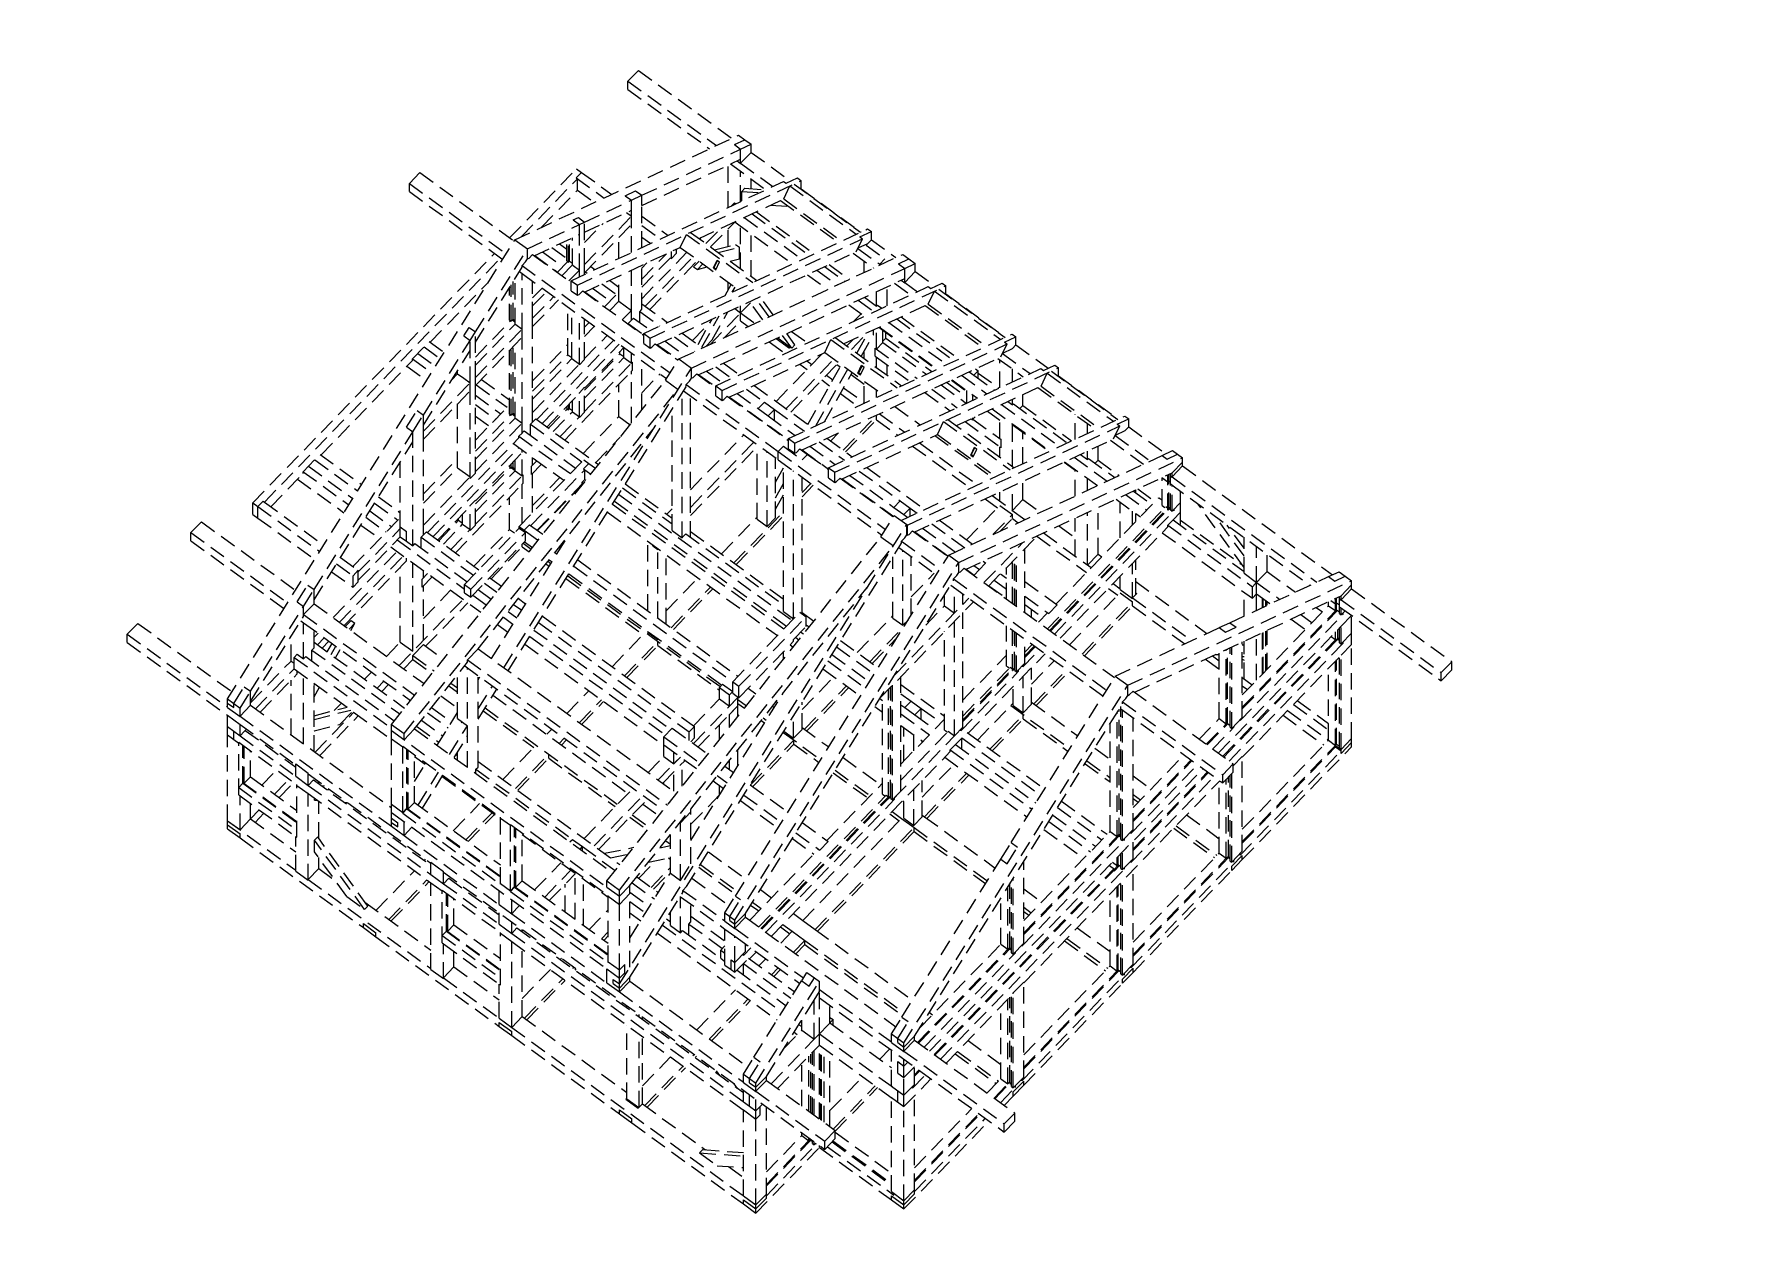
# Model space of a CAD drawing. Header units: millimetres. Extents: x 0 to 10920, y 0 to 297.
# Drawn here: x 4620 to 5040, y 0 to 297 of the extents above; entities that cross this region are included whole.
import ezdxf

# ---------------------------------------------------------------- set-up
doc = ezdxf.new("R2010")
doc.units = ezdxf.units.MM
doc.linetypes.add('K5LT_DASHED', pattern=[6, 4, -2])
doc.layers.add('Системный слой', color=7, linetype='Continuous')

# ---------------------------------------------------------------- blocks, each defined once
blk = doc.blocks.new('U349')
at = {"layer": 'Системный слой', "color": 7, "linetype": 'K5LT_DASHED', "lineweight": 18}
for p, q in [((4765.27, 285.53), (4767.84, 288.18)), ((4767.84, 288.18), (4790.7, 271.57)), ((4765.27, 283.53), (4765.27, 285.53)), ((4765.27, 285.53), (4786.91, 269.8)), ((4765.27, 283.53), (4785.23, 269.02)), ((4737.59, 246.77), (4792.35, 272.34)), ((4768.68, 257.63), (4792.84, 268.92)), ((4791.31, 270.03), (4793.88, 271.23)), ((4791.31, 270.03), (4792.84, 268.92)), ((4792.35, 272.34), (4793.88, 271.23)), ((4792.84, 268.92), (4795.42, 270.12)), ((4792.84, 265.39), (4792.84, 268.92)), ((4793.88, 271.23), (4795.42, 270.12)), ((4795.42, 268.14), (4795.42, 270.12)), ((4768.68, 255.16), (4792.84, 266.44)), ((4789.78, 254.68), (4789.78, 265.01)), ((4790.37, 265.29), (4799.02, 259)), ((4791.96, 266.03), (4792.84, 265.39)), ((4792.84, 265.49), (4795.42, 268.14)), ((4792.84, 265.49), (4800.7, 259.78)), ((4795.42, 268.14), (4805.1, 261.11)), ((4711.79, 260.53), (4714.36, 263.19)), ((4711.79, 258.53), (4711.79, 260.53)), ((4711.79, 260.53), (4735.44, 243.35)), ((4714.36, 263.19), (4737.39, 246.45)), ((4736.31, 247.24), (4752.67, 264.13)), ((4739.19, 247.52), (4752.91, 261.69)), ((4751.37, 236.75), (4803.35, 261.02)), ((4752.61, 261.91), (4753.89, 263.24)), ((4752.61, 261.91), (4759.41, 256.96)), ((4752.67, 264.13), (4753.89, 263.24)), ((4752.91, 258.89), (4752.91, 261.69)), ((4752.91, 235.64), (4807.67, 261.21)), ((4753.89, 263.24), (4761.31, 257.85)), ((4792.84, 256.12), (4792.84, 263.49)), ((4795.42, 259.27), (4795.42, 261.62)), ((4803.35, 261.02), (4803.96, 260.58)), ((4803.96, 260.58), (4806.75, 261.88)), ((4806.75, 261.88), (4807.67, 261.21)), ((4807.67, 259.24), (4807.67, 261.21)), ((4711.79, 258.53), (4734.58, 241.97)), ((4744.14, 249.83), (4752.91, 258.89)), ((4752.91, 258.89), (4757.07, 255.87)), ((4754.66, 251.09), (4766.1, 256.43)), ((4764.57, 257.54), (4767.14, 258.74)), ((4764.57, 257.54), (4766.1, 256.43)), ((4766.1, 256.43), (4768.68, 257.63)), ((4766.1, 253.96), (4766.1, 256.43)), ((4767.14, 258.74), (4768.68, 257.63)), ((4768.68, 255.16), (4768.68, 257.63)), ((4782.66, 247.06), (4803.37, 256.73)), ((4793.1, 258.58), (4793.87, 259.38)), ((4793.1, 256.24), (4793.1, 258.58)), ((4793.1, 258.58), (4797.44, 258.26)), ((4793.87, 259.38), (4799.02, 259)), ((4802.63, 256.38), (4816.79, 246.09)), ((4803.37, 256.73), (4804.88, 259.91)), ((4803.37, 256.73), (4817.54, 246.43)), ((4804.88, 259.91), (4821.12, 248.11)), ((4805.92, 260.39), (4822.16, 248.59)), ((4807.61, 259.17), (4807.67, 259.24)), ((4807.67, 259.24), (4822.26, 248.64)), ((4751.84, 251.6), (4753.13, 252.2)), ((4753.13, 252.2), (4754.66, 251.09)), ((4754.66, 248.62), (4766.1, 253.96)), ((4754.66, 240.68), (4766.1, 252.49)), ((4764.88, 253.39), (4766.1, 252.49)), ((4766.1, 252.49), (4766.1, 253.96)), ((4766.1, 250.49), (4766.1, 252.49)), ((4768.68, 244.83), (4768.68, 255.16)), ((4768.68, 252.5), (4775.1, 247.83)), ((4790.6, 255.07), (4791.31, 255.8)), ((4791.31, 255.8), (4791.65, 255.56)), ((4793.74, 252.23), (4807.91, 241.94)), ((4795.63, 253.12), (4809.8, 242.82)), ((4796.7, 253.61), (4810.86, 243.32)), ((4800.17, 255.23), (4804.67, 254.9)), ((4740.65, 244.55), (4753.38, 250.49)), ((4742.33, 242.86), (4753.38, 248.02)), ((4751.84, 251.6), (4753.38, 250.49)), ((4753.38, 250.49), (4754.66, 251.09)), ((4753.38, 248.02), (4753.38, 250.49)), ((4753.38, 239.36), (4753.38, 248.02)), ((4754.66, 240.68), (4754.66, 251.09)), ((4754.66, 246.07), (4759.16, 250.72)), ((4754.66, 238.68), (4766.1, 250.49)), ((4766.1, 243.63), (4766.1, 250.49)), ((4768.68, 250.23), (4773.2, 246.94)), ((4769.15, 223.84), (4823.91, 249.41)), ((4778.04, 244.9), (4779.55, 248.08)), ((4779.55, 248.08), (4795.79, 236.28)), ((4780.59, 248.57), (4796.83, 236.76)), ((4784.36, 245.83), (4787.94, 249.53)), ((4785.5, 245), (4791.31, 251)), ((4789.78, 245.14), (4789.78, 249.42)), ((4791.31, 251), (4791.31, 251.1)), ((4791.39, 251.14), (4805.56, 240.84)), ((4792.84, 239.66), (4792.84, 250.08)), ((4795.42, 237.79), (4795.42, 248.21)), ((4822.04, 247.44), (4824.83, 248.74)), ((4823.91, 249.41), (4824.83, 248.74)), ((4824.83, 246.77), (4824.83, 248.74)), ((4667.26, 134.45), (4737.59, 246.77)), ((4727.92, 224.22), (4740.65, 244.55)), ((4737.59, 246.77), (4740.65, 244.55)), ((4740.65, 242.07), (4740.65, 244.55)), ((4744.35, 243.8), (4749.34, 240.18)), ((4746.63, 244.86), (4750.31, 242.19)), ((4748.52, 245.75), (4750.31, 244.45)), ((4750.31, 241.58), (4750.31, 246.59)), ((4750.71, 241.29), (4750.71, 246.77)), ((4750.97, 241.56), (4750.97, 246.89)), ((4751.66, 240.6), (4751.66, 247.21)), ((4754.59, 233.95), (4778.04, 244.9)), ((4763.04, 242.2), (4763.04, 247.33)), ((4768.68, 247.43), (4770.86, 245.85)), ((4768.68, 232.34), (4779.69, 243.7)), ((4770.68, 222.72), (4822.65, 246.99)), ((4772.36, 221.04), (4821.14, 243.82)), ((4775.9, 242.59), (4775.9, 243.9)), ((4777.18, 243.51), (4777.18, 244.5)), ((4778.04, 244.9), (4792.21, 234.61)), ((4782.83, 246.94), (4783.17, 247.3)), ((4786.46, 244.3), (4791.62, 245.61)), ((4787.38, 243.63), (4792.54, 244.94)), ((4791.62, 245.61), (4792.54, 244.94)), ((4792.54, 242.11), (4792.54, 244.94)), ((4821.14, 243.82), (4822.65, 246.99)), ((4821.54, 244.64), (4826.86, 240.77)), ((4821.59, 244.76), (4823.95, 245.86)), ((4822.04, 247.44), (4822.65, 246.99)), ((4823.55, 245.44), (4823.95, 245.86)), ((4823.55, 245.44), (4828.14, 242.1)), ((4823.95, 245.86), (4824.83, 246.77)), ((4824.83, 246.77), (4830.84, 242.4)), ((4673.48, 182.4), (4732.6, 243.41)), ((4676.29, 182.61), (4734.13, 242.3)), ((4727.92, 221.74), (4739.36, 240.02)), ((4739.36, 240.49), (4740.2, 241.36)), ((4739.36, 240.49), (4775.58, 214.18)), ((4739.36, 240.02), (4739.36, 240.49)), ((4740.2, 241.36), (4740.65, 242.07)), ((4740.65, 242.07), (4741.1, 242.28)), ((4741.1, 242.28), (4741.94, 243.15)), ((4741.94, 243.15), (4751.37, 236.29)), ((4742.46, 242.92), (4748.05, 238.85)), ((4747.97, 238.76), (4750.54, 241.42)), ((4749.09, 237.95), (4751.66, 240.6)), ((4750.31, 241.58), (4750.71, 241.29)), ((4750.71, 241.29), (4750.97, 241.56)), ((4750.97, 241.56), (4751.66, 241.06)), ((4751.66, 240.6), (4751.84, 240.47)), ((4751.84, 240.47), (4753.38, 239.36)), ((4754.66, 238.68), (4754.66, 240.68)), ((4756.14, 240.21), (4757.17, 239.46)), ((4768.68, 237.14), (4774.68, 243.33)), ((4768.68, 235.14), (4775.9, 242.59)), ((4768.68, 239.83), (4769.91, 241.11)), ((4768.68, 229.75), (4768.68, 240.53)), ((4769.51, 230.5), (4781.22, 242.59)), ((4770.64, 229.67), (4782.36, 241.76)), ((4775.67, 242.35), (4775.9, 242.19)), ((4775.9, 242.19), (4777.18, 243.51)), ((4775.9, 242.19), (4775.9, 242.59)), ((4777.73, 217.6), (4832.49, 243.17)), ((4780.79, 215.38), (4832.98, 239.75)), ((4781.33, 240.17), (4782.67, 241.54)), ((4781.33, 240.17), (4782.25, 239.5)), ((4782.25, 239.5), (4783.59, 240.87)), ((4782.25, 239.5), (4784.64, 240.11)), ((4786.16, 239.86), (4787.06, 241.77)), ((4786.16, 239.86), (4786.36, 239.96)), ((4786.16, 239.86), (4786.77, 239.41)), ((4786.36, 239.96), (4787.18, 241.68)), ((4786.36, 239.96), (4786.86, 239.6)), ((4786.77, 239.41), (4787.68, 241.32)), ((4787.06, 241.77), (4787.68, 241.32)), ((4790.27, 241.54), (4792.54, 242.11)), ((4813.4, 240.2), (4818.38, 236.59)), ((4814.47, 240.7), (4819.44, 237.08)), ((4820.4, 243.47), (4825.37, 239.85)), ((4823.03, 238.75), (4823.03, 241.56)), ((4826.86, 240.77), (4828.14, 242.1)), ((4826.86, 240.54), (4826.86, 240.77)), ((4826.86, 240.77), (4827.05, 240.63)), ((4831.45, 240.86), (4834.02, 242.06)), ((4831.45, 240.86), (4832.98, 239.75)), ((4832.49, 243.17), (4834.02, 242.06)), ((4832.98, 239.75), (4835.56, 240.95)), ((4832.98, 236.22), (4832.98, 239.75)), ((4834.02, 242.06), (4835.56, 240.95)), ((4835.56, 238.97), (4835.56, 240.95)), ((4716.89, 221.71), (4731.03, 236.3)), ((4736.7, 226.83), (4736.7, 235.76)), ((4737.21, 227.36), (4737.21, 236.58)), ((4737.65, 226.14), (4737.65, 237.28)), ((4738.71, 238.97), (4739.36, 238.49)), ((4739.36, 238.49), (4774.72, 212.8)), ((4739.36, 224.89), (4739.36, 238.49)), ((4741.94, 227.55), (4741.94, 236.63)), ((4750.81, 236.7), (4753.38, 239.36)), ((4751.37, 234.28), (4751.37, 236.75)), ((4751.37, 236.75), (4752.91, 235.64)), ((4752.91, 233.17), (4752.91, 235.64)), ((4753.38, 237.69), (4753.38, 239.36)), ((4754.66, 238.29), (4754.66, 238.68)), ((4754.86, 238.88), (4755.28, 238.58)), ((4758.88, 235.96), (4762.43, 233.38)), ((4760.78, 236.84), (4763.04, 235.2)), ((4763.04, 231.72), (4763.04, 237.9)), ((4766.1, 229.49), (4766.1, 239.33)), ((4782.47, 213.69), (4832.98, 237.27)), ((4786.77, 211.03), (4838.74, 235.3)), ((4788.3, 209.92), (4843.06, 235.49)), ((4789.05, 233.13), (4790.54, 235.82)), ((4789.78, 234.45), (4789.78, 236.37)), ((4809.16, 238.22), (4814.14, 234.61)), ((4811.51, 239.32), (4816.49, 235.7)), ((4828.66, 230.6), (4828.66, 235.26)), ((4830.51, 236.12), (4834.41, 233.28)), ((4832.1, 236.86), (4832.98, 236.22)), ((4832.98, 236.32), (4835.56, 238.97)), ((4832.98, 236.32), (4836.09, 234.06)), ((4835.56, 238.97), (4840.49, 235.39)), ((4838.74, 235.3), (4839.35, 234.86)), ((4839.35, 234.86), (4842.14, 236.16)), ((4842.14, 236.16), (4843.06, 235.49)), ((4843.06, 233.52), (4843.06, 235.49)), ((4736.3, 227.12), (4736.3, 235.13)), ((4741.94, 232.54), (4744.26, 234.94)), ((4741.94, 230.57), (4745.38, 234.12)), ((4741.94, 227.55), (4747.1, 232.88)), ((4741.94, 225.55), (4748.23, 232.05)), ((4751.37, 234.28), (4752.91, 233.17)), ((4752.91, 233.17), (4753.35, 233.37)), ((4753.35, 233.37), (4754.19, 234.24)), ((4754.19, 234.24), (4769.15, 223.37)), ((4754.66, 233.9), (4754.66, 233.99)), ((4754.72, 234.01), (4759.6, 230.46)), ((4756.61, 234.9), (4760.89, 231.79)), ((4759.51, 230.37), (4763.04, 234.01)), ((4760.82, 229.43), (4763.04, 231.72)), ((4763.04, 231.72), (4764.57, 230.61)), ((4768.68, 231.1), (4774.95, 226.55)), ((4790.79, 233.94), (4791.46, 235.15)), ((4792.84, 228.89), (4795.25, 231.37)), ((4798.27, 227.2), (4795.05, 231.63)), ((4799.8, 227.91), (4796.59, 232.35)), ((4800.81, 228.38), (4797.59, 232.82)), ((4818.05, 221.34), (4838.76, 231.01)), ((4821.62, 231.97), (4825.53, 229.13)), ((4823.14, 232.68), (4826.09, 230.53)), ((4826.09, 230.53), (4826.09, 234.06)), ((4838.76, 231.01), (4840.27, 234.19)), ((4838.76, 231.01), (4852.93, 220.72)), ((4840.27, 234.19), (4856.51, 222.39)), ((4841.31, 234.68), (4857.55, 222.87)), ((4843, 233.45), (4843.06, 233.52)), ((4843.06, 233.52), (4857.65, 222.92)), ((4727.92, 218.07), (4736.53, 226.96)), ((4736.3, 227.12), (4736.7, 226.83)), ((4736.7, 226.83), (4737.21, 227.36)), ((4736.99, 227.13), (4737.65, 226.65)), ((4737.21, 227.36), (4737.65, 227.05)), ((4741.94, 225.55), (4741.94, 227.55)), ((4750.57, 218.65), (4750.57, 230.35)), ((4751.54, 217.69), (4751.54, 229.65)), ((4753.38, 216.36), (4753.38, 228.31)), ((4754.66, 217.68), (4754.66, 227.38)), ((4763.88, 227.2), (4766.1, 229.49)), ((4764.57, 230.61), (4766.1, 229.49)), ((4765.33, 226.3), (4766.1, 227.09)), ((4766.1, 227.09), (4766.1, 229.49)), ((4766.1, 227.09), (4766.36, 227.36)), ((4766.36, 227.36), (4766.62, 227.62)), ((4766.62, 227.62), (4770.78, 224.6)), ((4768.16, 229.22), (4768.42, 229.48)), ((4768.16, 226.5), (4768.16, 229.22)), ((4768.16, 229.22), (4773.05, 225.66)), ((4768.42, 229.48), (4768.68, 229.75)), ((4782.41, 221.12), (4785.85, 227.33)), ((4783.33, 220.45), (4787.58, 228.14)), ((4785.36, 221.17), (4792.84, 228.89)), ((4785.89, 222.25), (4789.69, 229.13)), ((4788.9, 222.82), (4792.84, 226.89)), ((4791.41, 229.93), (4792.84, 228.89)), ((4792.84, 228.89), (4792.84, 230.6)), ((4792.84, 228.89), (4796.39, 226.32)), ((4792.84, 227.89), (4792.84, 228.89)), ((4792.84, 226.89), (4792.84, 227.89)), ((4792.84, 226.89), (4794.71, 225.53)), ((4819.28, 230.87), (4823.18, 228.04)), ((4820.45, 226.76), (4822.3, 228.67)), ((4826.09, 230.53), (4826.35, 230.8)), ((4826.35, 230.8), (4827.42, 230.02)), ((4831.02, 227.4), (4845.19, 217.1)), ((4832.09, 227.9), (4846.26, 217.6)), ((4838.02, 230.66), (4852.19, 220.37)), ((4725.1, 223.28), (4726.39, 225.33)), ((4725.1, 223.28), (4726.64, 222.16)), ((4726.39, 225.33), (4727.92, 224.22)), ((4726.64, 222.16), (4727.92, 224.22)), ((4727.92, 216.1), (4737.65, 226.14)), ((4727.92, 213.09), (4739.36, 224.89)), ((4727.92, 213.09), (4727.92, 224.22)), ((4727.92, 211.09), (4739.36, 222.89)), ((4737.65, 226.14), (4737.83, 226.01)), ((4737.83, 226.01), (4739.36, 224.89)), ((4739.36, 222.89), (4739.36, 224.89)), ((4739.36, 201.89), (4739.36, 222.89)), ((4741.94, 204.55), (4741.94, 225.55)), ((4754.66, 225.37), (4755.81, 226.55)), ((4754.66, 223.07), (4757.11, 225.6)), ((4754.66, 217.68), (4760.17, 223.37)), ((4765.33, 226.3), (4769.15, 223.52)), ((4765.33, 226.15), (4765.33, 226.3)), ((4769.15, 221.36), (4769.15, 223.84)), ((4769.15, 223.84), (4770.68, 222.72)), ((4770.68, 220.25), (4770.68, 222.72)), ((4776.66, 223.04), (4781.63, 219.43)), ((4778.55, 223.93), (4783.53, 220.31)), ((4781.05, 222.11), (4785.49, 226.69)), ((4801.9, 222.76), (4805.36, 220.25)), ((4805.36, 220.25), (4803.12, 223.33)), ((4806.13, 221.04), (4804.13, 223.8)), ((4804.54, 198.12), (4859.3, 223.69)), ((4805.31, 224.35), (4809.21, 221.52)), ((4815.98, 222.85), (4832.22, 211.05)), ((4819.97, 219.95), (4824.01, 224.12)), ((4821.24, 219.03), (4824.14, 224.19)), ((4822.35, 218.22), (4825.32, 223.52)), ((4825.32, 223.52), (4825.32, 224.74)), ((4826.09, 220.03), (4826.09, 225.09)), ((4826.62, 225.34), (4840.79, 215.05)), ((4826.78, 225.42), (4840.95, 215.12)), ((4827.63, 221.62), (4827.63, 224.61)), ((4827.63, 221.96), (4828.36, 222.71)), ((4828.36, 222.71), (4828.36, 224.09)), ((4828.36, 222.71), (4839.64, 214.51)), ((4829.13, 226.51), (4843.3, 216.22)), ((4857.43, 221.72), (4860.22, 223.02)), ((4859.3, 223.69), (4860.22, 223.02)), ((4860.22, 221.05), (4860.22, 223.02)), ((4712.55, 217.62), (4716.66, 221.87)), ((4713.83, 218.95), (4718.19, 215.79)), ((4713.84, 218.94), (4713.84, 218.96)), ((4715.2, 203.89), (4726.64, 222.16)), ((4715.2, 201.42), (4726.64, 219.69)), ((4715.38, 220.54), (4719.35, 217.65)), ((4716.66, 221.87), (4720.33, 219.21)), ((4726.64, 211.76), (4726.64, 222.16)), ((4736.3, 204.12), (4736.3, 219.73)), ((4736.7, 203.83), (4736.7, 220.14)), ((4737.21, 204.36), (4737.21, 220.67)), ((4737.65, 203.14), (4737.65, 221.12)), ((4741.94, 212.23), (4750.57, 221.14)), ((4741.94, 209.74), (4750.57, 218.65)), ((4742.93, 202.78), (4761.77, 222.22)), ((4744.3, 201.79), (4763.13, 221.22)), ((4750.57, 218.65), (4751.54, 217.94)), ((4754.66, 210.48), (4764.27, 220.4)), ((4754.66, 209.97), (4763.3, 218.88)), ((4763.3, 218.88), (4763.3, 219.4)), ((4763.3, 218.88), (4764.27, 218.18)), ((4764.27, 217.93), (4764.27, 220.39)), ((4766.1, 216.59), (4766.1, 219.06)), ((4769.15, 221.36), (4770.68, 220.25)), ((4770.68, 220.25), (4771.12, 220.46)), ((4771.12, 220.46), (4771.96, 221.33)), ((4771.96, 221.33), (4777.53, 217.28)), ((4772.49, 221.1), (4777.59, 217.39)), ((4774.38, 221.98), (4779.36, 218.36)), ((4784.41, 220.72), (4785.89, 222.25)), ((4789.98, 208.23), (4813.43, 219.18)), ((4799.85, 221.8), (4803.75, 218.96)), ((4801.52, 222.58), (4805.43, 219.75)), ((4801.53, 207.23), (4812.84, 218.91)), ((4805.36, 220.25), (4806.13, 221.04)), ((4806.07, 197.01), (4858.05, 221.27)), ((4812.82, 218.9), (4812.83, 218.89)), ((4813.43, 219.18), (4814.94, 222.36)), ((4813.43, 219.18), (4827.6, 208.89)), ((4814.94, 222.36), (4831.18, 210.56)), ((4818.83, 220.78), (4820.47, 222.47)), ((4823.03, 217.73), (4823.03, 219.43)), ((4825.78, 220.25), (4836.02, 212.82)), ((4825.78, 218.25), (4825.78, 220.25)), ((4826.09, 220.03), (4827.63, 221.62)), ((4827.63, 221.62), (4838.29, 213.88)), ((4856.53, 218.1), (4858.05, 221.27)), ((4856.93, 218.92), (4863.67, 214.02)), ((4856.98, 219.04), (4859.34, 220.14)), ((4857.43, 221.72), (4858.05, 221.27)), ((4859.34, 220.14), (4860.22, 221.05)), ((4860.22, 221.05), (4868.07, 215.35)), ((4690.15, 194.11), (4712.55, 217.22)), ((4711.18, 215.82), (4716.01, 212.31)), ((4712.55, 217.22), (4712.55, 217.62)), ((4712.55, 217.62), (4717.21, 214.23)), ((4723.48, 214.65), (4723.57, 214.59)), ((4723.57, 213.99), (4723.57, 214.8)), ((4734.91, 142.09), (4780.79, 215.38)), ((4741.94, 207.78), (4751.54, 217.69)), ((4741.94, 204.55), (4753.38, 216.36)), ((4749.81, 197.78), (4766.1, 214.59)), ((4751.54, 217.69), (4753.38, 216.36)), ((4753.38, 216.16), (4754.66, 217.48)), ((4753.38, 216.16), (4753.38, 216.36)), ((4754.66, 208.02), (4764.27, 217.93)), ((4754.66, 217.48), (4754.66, 217.68)), ((4754.66, 204.78), (4766.1, 216.59)), ((4764.27, 217.93), (4766.1, 216.59)), ((4766.1, 216.59), (4766.36, 216.86)), ((4766.1, 214.59), (4766.36, 214.86)), ((4766.1, 201.9), (4766.1, 214.59)), ((4766.36, 214.86), (4766.36, 216.86)), ((4768.68, 205.13), (4768.68, 217.19)), ((4774.47, 212.39), (4777.73, 217.6)), ((4777.73, 217.6), (4780.79, 215.38)), ((4780.79, 212.9), (4780.79, 215.38)), ((4784.49, 214.63), (4788.4, 211.8)), ((4786.77, 215.69), (4790.67, 212.86)), ((4788.66, 216.58), (4792.57, 213.74)), ((4803.98, 205.45), (4815.69, 217.54)), ((4805.12, 204.62), (4816.83, 216.71)), ((4807.35, 216.35), (4809.12, 215.06)), ((4807.75, 195.32), (4856.53, 218.1)), ((4809.03, 217.13), (4810.26, 216.24)), ((4809.28, 201.6), (4817.51, 216.22)), ((4811.25, 201.25), (4819.04, 215.11)), ((4813.36, 202.24), (4820.15, 214.31)), ((4814.34, 190.99), (4866.32, 215.26)), ((4815.88, 189.88), (4870.64, 215.45)), ((4816.41, 216.28), (4817.21, 215.7)), ((4821.55, 214.14), (4822.45, 216.05)), ((4821.55, 214.14), (4821.76, 214.24)), ((4821.76, 214.24), (4822.57, 215.96)), ((4821.76, 214.24), (4822.25, 213.88)), ((4822.16, 213.7), (4823.07, 215.6)), ((4822.45, 216.05), (4823.07, 215.6)), ((4825.78, 218.25), (4834.34, 212.04)), ((4826.09, 215.5), (4826.09, 218.03)), ((4828.66, 213.63), (4828.66, 216.16)), ((4848.8, 214.48), (4849.94, 213.65)), ((4849.94, 213.65), (4850.97, 214.71)), ((4850.31, 215.19), (4850.97, 214.71)), ((4850.97, 212.9), (4850.97, 214.71)), ((4855.79, 217.75), (4861.99, 213.24)), ((4856.27, 210.57), (4856.27, 217.4)), ((4859.34, 212), (4859.34, 215.17)), ((4866.32, 215.26), (4866.93, 214.82)), ((4866.93, 214.82), (4869.72, 216.12)), ((4868.89, 214.64), (4885.13, 202.83)), ((4869.72, 216.12), (4870.64, 215.45)), ((4870.64, 213.48), (4870.64, 215.45)), ((4707.41, 128.22), (4774.47, 212.39)), ((4710.47, 126), (4777.53, 210.17)), ((4715.2, 199.95), (4726.64, 211.76)), ((4722.14, 212.5), (4723.57, 213.99)), ((4722.31, 212.79), (4722.37, 212.75)), ((4723.57, 213.99), (4725.1, 212.87)), ((4725.1, 212.87), (4726.64, 211.76)), ((4726.64, 209.76), (4726.64, 211.76)), ((4727.92, 211.09), (4727.92, 213.09)), ((4727.92, 189.69), (4727.92, 211.09)), ((4728.12, 211.29), (4735.69, 205.78)), ((4729.4, 212.61), (4736.3, 207.6)), ((4735.97, 141.32), (4779.5, 210.85)), ((4753.38, 209.36), (4754.66, 210.68)), ((4754.66, 210.48), (4754.66, 210.68)), ((4754.66, 204.58), (4754.66, 210.48)), ((4763.04, 203.52), (4763.04, 211.43)), ((4768.68, 209.34), (4773.14, 213.95)), ((4774.47, 212.39), (4777.53, 210.17)), ((4779.5, 211.32), (4780.35, 212.19)), ((4779.5, 211.32), (4802.03, 194.96)), ((4779.5, 210.85), (4779.5, 211.32)), ((4780.35, 212.19), (4780.79, 212.9)), ((4780.79, 212.9), (4781.24, 213.11)), ((4781.24, 213.11), (4782.08, 213.98)), ((4782.08, 213.98), (4786.77, 210.57)), ((4782.6, 213.75), (4786.77, 210.72)), ((4786.77, 208.56), (4786.77, 211.03)), ((4786.77, 211.03), (4788.3, 209.92)), ((4794.27, 210.24), (4798.65, 207.06)), ((4796.17, 211.12), (4810.34, 200.83)), ((4812.71, 212.46), (4814.61, 211.07)), ((4813.84, 213.63), (4815.41, 212.49)), ((4818.05, 210.58), (4823.2, 206.83)), ((4819.85, 213.79), (4823.03, 211.48)), ((4821.55, 214.14), (4822.16, 213.7)), ((4823.03, 206.96), (4823.03, 212.21)), ((4839.62, 210.2), (4845.82, 205.69)), ((4841.89, 211.26), (4848.1, 206.75)), ((4843.24, 211.89), (4848.15, 208.32)), ((4844.4, 212.43), (4848.2, 209.67)), ((4844.56, 212.5), (4850.76, 208)), ((4845.63, 201.3), (4866.34, 210.97)), ((4846.9, 213.6), (4853.1, 209.09)), ((4849.94, 213.65), (4855, 209.98)), ((4850.97, 214.17), (4856.06, 210.47)), ((4861.91, 213.2), (4861.91, 213.3)), ((4865.59, 210.62), (4879.76, 200.33)), ((4866.34, 210.97), (4867.85, 214.15)), ((4866.34, 210.97), (4880.51, 200.68)), ((4867.85, 214.15), (4884.09, 202.35)), ((4870.58, 213.41), (4870.64, 213.48)), ((4870.64, 213.48), (4885.23, 202.88)), ((4715.2, 197.95), (4726.64, 209.76)), ((4723.57, 190.99), (4723.57, 206.6)), ((4726.64, 188.36), (4726.64, 209.76)), ((4727.92, 208.71), (4734.15, 204.19)), ((4727.92, 206.45), (4732.86, 202.86)), ((4727.92, 197.77), (4736.3, 206.42)), ((4745.44, 200.96), (4753.38, 209.16)), ((4750.31, 205.48), (4750.31, 205.99)), ((4750.71, 205.19), (4750.71, 206.41)), ((4750.97, 205.46), (4750.97, 206.67)), ((4751.66, 204.7), (4751.66, 207.39)), ((4753.38, 209.16), (4753.38, 209.36)), ((4753.38, 203.26), (4753.38, 209.16)), ((4778.54, 173.88), (4778.54, 209.3)), ((4778.85, 209.8), (4802.03, 192.96)), ((4780.59, 173.97), (4780.59, 208.53)), ((4786.77, 208.56), (4788.3, 207.45)), ((4788.3, 207.45), (4788.3, 209.92)), ((4788.3, 207.45), (4788.74, 207.66)), ((4788.74, 207.66), (4789.58, 208.52)), ((4789.58, 208.52), (4804.54, 197.66)), ((4790.11, 208.29), (4804.54, 197.81)), ((4792, 209.18), (4797.11, 205.47)), ((4797.11, 205.47), (4798.65, 207.06)), ((4798.65, 207.06), (4801.1, 205.28)), ((4817.25, 209.16), (4821.52, 206.05)), ((4826.09, 208.18), (4826.09, 209.99)), ((4830.59, 205.98), (4836.79, 201.48)), ((4837.94, 209.42), (4844.15, 204.91)), ((4848.15, 206.78), (4848.15, 209.89)), ((4848.2, 209.67), (4848.2, 209.86)), ((4849.68, 207.5), (4849.68, 208.78)), ((4856.71, 206.47), (4870.88, 196.18)), ((4858.22, 207.18), (4859.34, 206.37)), ((4859.34, 206.37), (4859.34, 207.7)), ((4859.34, 206.37), (4859.59, 206.64)), ((4859.59, 206.64), (4872.77, 197.06)), ((4861.19, 205.48), (4861.91, 206.23)), ((4861.91, 206.23), (4861.91, 208.9)), ((4861.91, 206.23), (4873.83, 197.56)), ((4711.09, 200.9), (4713.66, 205)), ((4712.62, 199.78), (4715.2, 203.89)), ((4713.66, 205), (4715.2, 203.89)), ((4715.2, 199.95), (4715.2, 203.89)), ((4727.92, 195.07), (4736.53, 203.96)), ((4727.92, 203.65), (4731.27, 201.22)), ((4727.92, 193.1), (4737.65, 203.14)), ((4727.92, 190.09), (4739.36, 201.89)), ((4736.3, 204.12), (4736.7, 203.83)), ((4736.7, 203.83), (4737.21, 204.36)), ((4736.99, 204.13), (4737.65, 203.65)), ((4737.21, 204.36), (4737.65, 204.05)), ((4737.65, 203.14), (4737.83, 203.01)), ((4737.83, 203.01), (4739.36, 201.89)), ((4739.36, 199.49), (4739.36, 201.89)), ((4741.42, 201.62), (4741.68, 201.88)), ((4741.42, 198.9), (4741.42, 201.62)), ((4741.42, 201.62), (4754, 192.48)), ((4741.68, 201.88), (4741.94, 202.15)), ((4741.94, 202.15), (4741.94, 204.55)), ((4741.94, 202.15), (4742.71, 202.94)), ((4742.71, 202.94), (4758.05, 191.79)), ((4745.84, 200.67), (4750.43, 205.4)), ((4746.96, 199.85), (4751.66, 204.7)), ((4748.68, 198.61), (4753.38, 203.46)), ((4750.31, 205.48), (4750.71, 205.19)), ((4750.71, 205.19), (4750.97, 205.46)), ((4750.97, 205.46), (4751.66, 204.96)), ((4751.66, 204.7), (4753.38, 203.46)), ((4753.38, 203.26), (4754.66, 204.58)), ((4753.38, 203.26), (4753.38, 203.46)), ((4754.31, 194.51), (4763.04, 203.52)), ((4754.66, 204.58), (4754.66, 204.78)), ((4763.04, 203.52), (4765.8, 201.51)), ((4776.08, 175.66), (4776.08, 205.39)), ((4797.11, 205.47), (4799.56, 203.69)), ((4799.56, 203.69), (4801.1, 205.28)), ((4799.56, 203.69), (4806.17, 198.88)), ((4801.1, 202.57), (4801.1, 205.28)), ((4801.1, 205.28), (4808.44, 199.94)), ((4817.93, 195.31), (4826.09, 203.73)), ((4818.5, 194.9), (4826.09, 202.73)), ((4825.96, 203.82), (4826.09, 203.73)), ((4826.09, 202.73), (4826.09, 203.73)), ((4826.09, 202.73), (4831.33, 198.92)), ((4826.8, 204.21), (4833, 199.71)), ((4832.12, 178.08), (4886.88, 203.65)), ((4841.01, 199.14), (4842.52, 202.32)), ((4842.52, 202.32), (4858.76, 190.52)), ((4843.56, 202.81), (4859.8, 191.01)), ((4847.75, 202.29), (4856.58, 195.88)), ((4849.26, 203), (4849.68, 202.69)), ((4849.68, 202.89), (4850.23, 203.45)), ((4849.68, 202.69), (4849.68, 203.19)), ((4849.68, 202.89), (4856.58, 197.88)), ((4853.21, 204.84), (4856.27, 202.62)), ((4854.36, 205.38), (4868.53, 195.08)), ((4856.27, 198.1), (4856.27, 203.99)), ((4859.29, 201.6), (4859.29, 201.8)), ((4859.29, 201.6), (4868.37, 195.01)), ((4859.34, 191.34), (4859.34, 201.76)), ((4874.66, 197.94), (4874.66, 204.04)), ((4877.72, 199.37), (4877.72, 201.81)), ((4885.01, 201.68), (4887.8, 202.98)), ((4885.01, 201.68), (4885.62, 201.23)), ((4886.88, 203.65), (4887.8, 202.98)), ((4887.8, 201.01), (4887.8, 202.98)), ((4688.46, 161.18), (4712.62, 199.78)), ((4711.09, 200.9), (4712.62, 199.78)), ((4712.62, 171.9), (4712.62, 199.78)), ((4715.2, 197.95), (4715.2, 199.95)), ((4715.2, 176.95), (4715.2, 197.95)), ((4716.19, 175.18), (4738.59, 198.3)), ((4728.6, 146.68), (4771.45, 200.45)), ((4738.59, 198.7), (4739.36, 199.49)), ((4738.59, 198.7), (4751.17, 189.56)), ((4738.59, 198.3), (4738.59, 198.7)), ((4739.36, 199.49), (4739.62, 199.76)), ((4739.62, 199.76), (4739.88, 200.03)), ((4739.88, 200.03), (4752.46, 190.89)), ((4757.38, 192.28), (4763.38, 198.48)), ((4780.59, 185.62), (4793.62, 199.07)), ((4804.54, 195.65), (4804.54, 198.12)), ((4804.54, 198.12), (4806.07, 197.01)), ((4813.94, 198.21), (4820.14, 193.7)), ((4814.87, 197.54), (4816.82, 199.55)), ((4817.56, 188.19), (4841.01, 199.14)), ((4833.65, 176.97), (4885.62, 201.23)), ((4835.33, 175.28), (4884.11, 198.06)), ((4840.4, 198.86), (4854.56, 188.56)), ((4841.01, 199.14), (4855.18, 188.85)), ((4856.58, 195.88), (4856.58, 197.88)), ((4861.91, 191.99), (4861.91, 199.7)), ((4883.37, 197.71), (4891.41, 191.87)), ((4884.11, 198.06), (4885.62, 201.23)), ((4884.5, 198.88), (4893.08, 192.65)), ((4884.56, 199), (4886.92, 200.1)), ((4886.92, 200.1), (4887.8, 201.01)), ((4887.8, 201.01), (4896.87, 194.42)), ((4685.81, 190.03), (4689.92, 194.27)), ((4688.46, 158.71), (4712.62, 197.31)), ((4689.92, 194.27), (4700.09, 186.88)), ((4715.2, 184.63), (4723.57, 193.28)), ((4717.56, 174.19), (4738.59, 195.9)), ((4727.92, 182.89), (4739.4, 194.73)), ((4737.23, 196.89), (4749.58, 187.92)), ((4739.36, 188.99), (4739.36, 195.34)), ((4739.4, 194.73), (4739.4, 195.31)), ((4741.94, 191.65), (4741.94, 193.47)), ((4780.59, 181.31), (4796.07, 197.29)), ((4780.59, 179.31), (4797.21, 196.46)), ((4796.85, 178.4), (4796.85, 196.09)), ((4799.3, 176.62), (4799.3, 194.94)), ((4801.36, 178.74), (4801.36, 193.44)), ((4802.03, 194.96), (4803.31, 196.29)), ((4802.03, 194.96), (4828.29, 175.88)), ((4802.03, 192.96), (4802.03, 194.96)), ((4803.31, 196.29), (4807.91, 192.95)), ((4804.54, 195.65), (4806.07, 194.53)), ((4806.07, 194.53), (4806.07, 197.01)), ((4806.07, 194.53), (4806.52, 194.74)), ((4806.52, 194.74), (4807.36, 195.61)), ((4807.36, 195.61), (4809.19, 194.27)), ((4807.88, 195.38), (4814.34, 190.68)), ((4807.91, 192.95), (4809.19, 194.27)), ((4809.19, 194.27), (4814.34, 190.53)), ((4809.77, 196.26), (4815.98, 191.76)), ((4812.05, 197.32), (4818.25, 192.82)), ((4834.93, 196.31), (4849.1, 186.01)), ((4836.61, 197.09), (4850.78, 186.79)), ((4843.76, 169.62), (4895.95, 193.99)), ((4846.21, 167.84), (4900.98, 193.41)), ((4849.13, 194.1), (4850.03, 196.01)), ((4849.13, 194.1), (4849.33, 194.2)), ((4849.13, 194.1), (4849.74, 193.66)), ((4849.33, 194.2), (4850.15, 195.92)), ((4849.33, 194.2), (4849.83, 193.84)), ((4849.74, 193.66), (4850.65, 195.56)), ((4850.03, 196.01), (4850.65, 195.56)), ((4856.27, 193.57), (4856.27, 196.1)), ((4874.48, 193.56), (4882.52, 187.72)), ((4875.99, 194.27), (4877.72, 193.01)), ((4877.72, 193.01), (4877.72, 195.07)), ((4877.72, 193.01), (4877.98, 193.28)), ((4877.98, 193.28), (4884.41, 188.6)), ((4880.29, 192.86), (4880.29, 196.27)), ((4895.95, 193.99), (4898.52, 195.19)), ((4895.95, 193.99), (4897.18, 193.1)), ((4897.18, 193.1), (4899.75, 194.3)), ((4898.52, 195.19), (4899.75, 194.3)), ((4899.75, 194.3), (4900.98, 193.41)), ((4900.98, 192.39), (4900.98, 193.41)), ((4677.89, 181.45), (4685.81, 189.63)), ((4685.81, 189.63), (4685.81, 190.03)), ((4685.81, 190.03), (4696.98, 181.91)), ((4687.09, 191.35), (4697.95, 183.46)), ((4687.1, 191.35), (4687.1, 191.36)), ((4688.64, 192.95), (4699.12, 185.33)), ((4709.56, 176.52), (4709.56, 192.42)), ((4715.2, 182.34), (4723.57, 190.99)), ((4723.57, 190.99), (4726.64, 188.76)), ((4726.64, 188.36), (4727.92, 189.69)), ((4727.92, 182.17), (4736.53, 191.06)), ((4727.92, 180.2), (4737.65, 190.24)), ((4736.3, 191.22), (4736.3, 191.53)), ((4736.3, 191.22), (4736.7, 190.93)), ((4736.7, 190.93), (4736.7, 191.94)), ((4736.7, 190.93), (4736.96, 191.2)), ((4736.73, 190.96), (4737.65, 190.29)), ((4736.96, 190.8), (4736.96, 191.2)), ((4736.96, 190.8), (4737.21, 191.06)), ((4737.21, 191.06), (4737.21, 192.47)), ((4737.21, 191.06), (4737.65, 190.75)), ((4737.65, 190.24), (4737.65, 192.92)), ((4737.65, 190.24), (4739.36, 188.99)), ((4738.65, 176.64), (4754.46, 192.96)), ((4739.36, 188.99), (4739.62, 189.26)), ((4739.62, 187.26), (4739.62, 189.26)), ((4741.47, 176.85), (4754.71, 190.52)), ((4741.68, 191.38), (4742.97, 192.72)), ((4741.68, 189.38), (4744.11, 191.89)), ((4741.68, 189.38), (4741.68, 191.38)), ((4741.94, 180.03), (4741.94, 189.65)), ((4754.4, 190.74), (4755.69, 192.07)), ((4754.4, 190.74), (4756.18, 189.45)), ((4754.46, 192.96), (4755.69, 192.07)), ((4754.71, 188.12), (4754.71, 190.52)), ((4755.69, 192.07), (4757.32, 190.88)), ((4801.36, 187.5), (4803.36, 191.06)), ((4802.03, 192.96), (4827.42, 174.5)), ((4803.36, 155.84), (4803.36, 191.99)), ((4805.81, 154.06), (4805.81, 190.21)), ((4814.34, 188.52), (4814.34, 190.99)), ((4814.34, 190.99), (4815.88, 189.88)), ((4815.88, 187.41), (4815.88, 189.88)), ((4819.58, 189.14), (4830.35, 181.31)), ((4821.85, 190.2), (4831.9, 182.9)), ((4823.75, 191.08), (4837.92, 180.79)), ((4847.89, 166.15), (4898.4, 189.74)), ((4871.97, 192.39), (4874.66, 190.44)), ((4872.13, 192.46), (4880.17, 186.62)), ((4874.66, 190.44), (4874.66, 190.63)), ((4874.66, 184.04), (4874.66, 190.63)), ((4879.57, 192.12), (4880.29, 192.86)), ((4880.29, 192.86), (4885.48, 189.1)), ((4897.39, 187.52), (4897.39, 189.26)), ((4897.65, 187.78), (4897.65, 189.38)), ((4897.9, 189.5), (4898.01, 189.42)), ((4898.01, 188.97), (4898.01, 189.55)), ((4898.4, 189.74), (4900.98, 192.39)), ((4898.4, 188.78), (4900.98, 191.43)), ((4898.4, 188.68), (4898.4, 189.74)), ((4900.98, 191.43), (4900.98, 192.39)), ((4900.98, 191.43), (4937.63, 164.8)), ((4684.44, 188.22), (4695.77, 179.99)), ((4715.2, 176.95), (4726.64, 188.76)), ((4723.07, 170.18), (4739.36, 186.99)), ((4727.92, 177.19), (4739.36, 188.99)), ((4739.36, 186.99), (4739.62, 187.26)), ((4739.36, 177.37), (4739.36, 186.99)), ((4741.94, 181.74), (4748.61, 188.62)), ((4743.06, 175.69), (4754.07, 187.05)), ((4743.17, 175.62), (4752.81, 185.57)), ((4752.7, 185.65), (4752.99, 185.44)), ((4754.07, 187.45), (4754.71, 188.12)), ((4754.07, 187.05), (4754.07, 187.45)), ((4754.07, 187.45), (4754.4, 187.21)), ((4754.71, 188.12), (4754.97, 187.93)), ((4763.97, 186.05), (4776.08, 177.25)), ((4764.6, 187.04), (4776.08, 178.69)), ((4801.36, 183.67), (4803.36, 187.22)), ((4807.86, 155.28), (4807.86, 188.72)), ((4807.86, 184.92), (4810.02, 187.15)), ((4807.86, 183.92), (4810.59, 186.73)), ((4814.34, 188.52), (4815.88, 187.41)), ((4815.88, 187.41), (4816.32, 187.62)), ((4816.32, 187.62), (4817.16, 188.48)), ((4817.16, 188.48), (4830.23, 178.99)), ((4817.68, 188.25), (4830.3, 179.09)), ((4856.27, 182.8), (4856.27, 185.06)), ((4859.34, 180.57), (4859.34, 186.49)), ((4861.91, 183.23), (4861.91, 187.69)), ((4877.72, 185.48), (4877.72, 188.4)), ((4888.94, 185.31), (4889.01, 185.26)), ((4889.01, 185.26), (4889.17, 185.42)), ((4889.01, 185.26), (4893.54, 181.97)), ((4889.52, 184.89), (4889.52, 185.59)), ((4890, 185.81), (4894.26, 182.71)), ((4895.93, 188.58), (4897.39, 187.52)), ((4895.95, 181.76), (4895.95, 188.56)), ((4895.95, 188.56), (4897.39, 187.52)), ((4897.39, 187.52), (4897.65, 187.78)), ((4897.39, 180.72), (4897.39, 187.52)), ((4897.65, 180.98), (4897.65, 187.78)), ((4897.65, 187.78), (4898.01, 187.52)), ((4898.01, 187.07), (4898.01, 188.97)), ((4898.01, 188.97), (4898.4, 188.68)), ((4898.01, 187.07), (4932.16, 162.25)), ((4898.01, 187.07), (4898.4, 186.78)), ((4898.01, 180.67), (4898.01, 187.07)), ((4898.4, 188.78), (4933.84, 163.03)), ((4898.4, 180.38), (4898.4, 186.78)), ((4900.46, 182.5), (4900.46, 185.29)), ((4673.48, 179.6), (4673.48, 182.4)), ((4673.48, 182.4), (4674.7, 181.5)), ((4674.7, 181.5), (4675.99, 182.83)), ((4674.7, 178.7), (4674.7, 181.5)), ((4674.7, 181.5), (4689.84, 170.51)), ((4675.99, 182.83), (4676.29, 182.61)), ((4676.29, 182.61), (4690.81, 172.06)), ((4703.25, 182.33), (4708.95, 178.19)), ((4704.22, 183.88), (4709.56, 180)), ((4718.7, 173.36), (4726.64, 181.56)), ((4726.64, 181.76), (4727.92, 183.09)), ((4726.64, 181.56), (4726.64, 181.76)), ((4726.64, 175.66), (4726.64, 181.56)), ((4727.92, 182.89), (4727.92, 183.09)), ((4727.92, 176.99), (4727.92, 182.89)), ((4736.3, 175.92), (4736.3, 183.83)), ((4761.48, 182.06), (4803.41, 151.59)), ((4761.97, 182.84), (4804.06, 152.26)), ((4763, 184.49), (4805.42, 153.67)), ((4774.79, 179.63), (4776.08, 180.97)), ((4801.36, 180.9), (4803.36, 184.45)), ((4830.35, 181.31), (4831.9, 182.9)), ((4830.35, 181.31), (4832.8, 179.53)), ((4831.9, 182.9), (4834.35, 181.12)), ((4832.8, 179.53), (4834.35, 181.12)), ((4834.35, 179.12), (4834.35, 181.12)), ((4834.35, 181.12), (4836.02, 179.9)), ((4848.11, 173.38), (4856.27, 181.8)), ((4852.7, 183.39), (4855.7, 181.21)), ((4854.38, 184.17), (4862.42, 178.33)), ((4856.27, 181.8), (4859.34, 179.57)), ((4859.34, 180.57), (4861.91, 183.23)), ((4861.91, 183.23), (4866.21, 180.1)), ((4867.91, 151.6), (4896.87, 181.49)), ((4868.43, 151.23), (4897.39, 181.12)), ((4868.66, 151.06), (4897.39, 180.72)), ((4870, 157.67), (4895.19, 183.67)), ((4880.29, 169.87), (4880.29, 181.28)), ((4884.7, 183.33), (4890.66, 179)), ((4885.69, 173.86), (4885.69, 182.61)), ((4887.04, 184.43), (4892.26, 180.64)), ((4895.19, 183.67), (4895.95, 183.12)), ((4895.95, 181.76), (4896.65, 181.26)), ((4896.87, 181.49), (4897.39, 181.12)), ((4897.39, 180.72), (4897.65, 180.98)), ((4897.39, 180.72), (4897.49, 180.65)), ((4897.49, 180.65), (4897.97, 181.15)), ((4897.65, 180.98), (4897.74, 180.91)), ((4897.74, 181.31), (4898.01, 181.12)), ((4897.74, 180.91), (4897.74, 181.31)), ((4898.01, 180.67), (4898.4, 180.38)), ((4898.4, 180.38), (4900.46, 182.5)), ((4898.69, 180.68), (4898.92, 180.51)), ((4898.92, 180.51), (4898.92, 180.91)), ((4900.46, 180.1), (4900.46, 182.5)), ((4916.02, 166.6), (4904.72, 182.19)), ((4658.31, 175.14), (4660.88, 177.79)), ((4660.88, 177.79), (4683.92, 161.05)), ((4673.48, 179.6), (4674.7, 178.7)), ((4674.7, 178.7), (4688.63, 168.58)), ((4697.97, 166.86), (4709.56, 178.82)), ((4699.9, 176.99), (4704.53, 173.62)), ((4701.1, 178.91), (4706.12, 175.27)), ((4702.08, 180.46), (4707.41, 176.59)), ((4709.56, 176.52), (4711.09, 175.41)), ((4709.56, 174.12), (4709.56, 176.52)), ((4715.2, 174.55), (4715.2, 176.95)), ((4718.99, 173.15), (4723.83, 178.15)), ((4720.1, 172.34), (4724.8, 177.19)), ((4723.83, 178.15), (4723.83, 178.66)), ((4723.83, 178.15), (4724.8, 177.45)), ((4724.8, 177.19), (4724.8, 179.66)), ((4724.8, 177.19), (4726.64, 175.86)), ((4726.64, 175.66), (4727.92, 176.99)), ((4727.92, 176.99), (4727.92, 177.19)), ((4738.65, 176.24), (4738.65, 176.64)), ((4738.65, 176.64), (4739.88, 175.75)), ((4739.88, 175.75), (4741.16, 177.07)), ((4741.16, 177.07), (4744.43, 174.7)), ((4760.28, 180.14), (4801.82, 149.95)), ((4763.17, 64.76), (4833.49, 177.08)), ((4788.13, 169.94), (4796.85, 178.94)), ((4791.19, 167.71), (4803.36, 180.27)), ((4791.76, 167.3), (4803.36, 179.27)), ((4796.85, 178.4), (4799.3, 176.62)), ((4799.3, 176.62), (4801.36, 178.74)), ((4827.17, 174.09), (4830.43, 179.3)), ((4830.43, 179.3), (4833.49, 177.08)), ((4832.8, 179.53), (4833.75, 178.84)), ((4833.49, 174.6), (4833.49, 177.08)), ((4833.49, 177.08), (4833.65, 176.97)), ((4833.65, 174.49), (4833.65, 176.97)), ((4839.62, 177.28), (4847.67, 171.44)), ((4841.52, 178.17), (4849.56, 172.33)), ((4854.59, 174.68), (4859.34, 179.57)), ((4856.36, 175.5), (4859.34, 178.57)), ((4859.34, 178.57), (4859.34, 179.57)), ((4859.34, 178.57), (4860.74, 177.55)), ((4869.67, 150.33), (4898.92, 180.51)), ((4870.73, 176.81), (4874.66, 173.96)), ((4871.04, 149.33), (4897.38, 176.52)), ((4874.66, 169.44), (4874.66, 178.65)), ((4877.72, 167.21), (4877.72, 180.08)), ((4888.75, 177.03), (4888.75, 180.39)), ((4889.52, 177.82), (4889.52, 179.83)), ((4897.38, 176.92), (4898.66, 178.25)), ((4897.38, 176.52), (4897.38, 176.92)), ((4897.38, 176.92), (4918.06, 161.89)), ((4898.66, 178.25), (4900.46, 180.1)), ((4898.66, 178.25), (4916.02, 165.63)), ((4900.25, 177.09), (4900.46, 177.3)), ((4900.46, 177.3), (4900.46, 180.1)), ((4900.46, 178.21), (4915.56, 167.24)), ((4916.02, 169.43), (4909.05, 179.05)), ((4916.02, 171.29), (4911.9, 176.97)), ((4658.31, 173.14), (4658.31, 175.14)), ((4658.31, 175.14), (4681.97, 157.94)), ((4658.31, 173.14), (4681.11, 156.57)), ((4699.28, 165.51), (4709.56, 176.12)), ((4699.28, 163.51), (4709.56, 174.12)), ((4708.79, 173.33), (4725.28, 161.34)), ((4709.56, 174.12), (4711.09, 173.01)), ((4711.09, 173.01), (4711.09, 175.41)), ((4711.09, 173.01), (4712.62, 171.9)), ((4712.88, 172.16), (4713.14, 172.43)), ((4713.14, 172.43), (4725.94, 163.12)), ((4714.68, 174.02), (4714.94, 174.28)), ((4714.68, 171.31), (4714.68, 174.02)), ((4714.68, 174.02), (4727.49, 164.71)), ((4714.94, 174.28), (4715.2, 174.55)), ((4715.2, 174.55), (4715.97, 175.35)), ((4715.97, 175.35), (4728.77, 166.04)), ((4721.94, 171.01), (4726.64, 175.86)), ((4725.28, 162.44), (4738.65, 176.24)), ((4726.64, 175.66), (4726.64, 175.86)), ((4726.81, 161.32), (4740.18, 175.12)), ((4726.81, 159.32), (4740.18, 173.12)), ((4727.57, 166.91), (4736.3, 175.92)), ((4731.85, 144.32), (4750.63, 174.33)), ((4736.3, 175.92), (4737.5, 175.05)), ((4738.65, 176.24), (4740.18, 175.12)), ((4739.36, 171.69), (4739.36, 172.28)), ((4739.6, 172.52), (4741.56, 171.1)), ((4739.88, 175.75), (4743.29, 173.27)), ((4739.88, 175.35), (4739.88, 175.75)), ((4739.96, 172.89), (4741.88, 171.49)), ((4740.18, 173.12), (4740.18, 175.12)), ((4760.11, 89.93), (4827.17, 174.09)), ((4770.11, 156.04), (4770.11, 173)), ((4776.08, 175.66), (4778.54, 173.88)), ((4778.54, 173.88), (4778.79, 174.15)), ((4778.79, 174.15), (4779.44, 174.81)), ((4779.44, 174.81), (4803.36, 157.43)), ((4779.61, 88.54), (4832.21, 172.55)), ((4780.59, 175.41), (4803.36, 158.87)), ((4827.17, 174.09), (4830.23, 171.87)), ((4832.21, 173.03), (4833.05, 173.89)), ((4832.21, 173.03), (4841.61, 166.19)), ((4832.21, 172.55), (4832.21, 173.03)), ((4833.05, 173.89), (4833.49, 174.6)), ((4833.49, 174.6), (4833.65, 174.49)), ((4833.65, 174.49), (4834.09, 174.7)), ((4834.09, 174.7), (4834.93, 175.57)), ((4834.93, 175.57), (4843.56, 169.3)), ((4835.46, 175.34), (4843.63, 169.4)), ((4837.35, 176.22), (4845.39, 170.38)), ((4852.39, 162.89), (4861.87, 172.68)), ((4853.52, 162.06), (4865.41, 174.33)), ((4865.31, 174.23), (4877.48, 165.39)), ((4866.94, 175.04), (4878.61, 166.56)), ((4896.01, 175.11), (4918.06, 159.09)), ((4916.02, 165.18), (4916.02, 173.98)), ((4693.12, 154.36), (4708.79, 170.53)), ((4694.66, 153.25), (4710.32, 169.41)), ((4694.94, 169.06), (4699.28, 165.91)), ((4695.79, 152.42), (4711.09, 168.21)), ((4707.2, 171.68), (4729.26, 155.65)), ((4711.09, 168.21), (4711.09, 168.85)), ((4712.62, 171.9), (4712.88, 172.16)), ((4731.77, 163.86), (4739.36, 171.69)), ((4739.36, 171.69), (4741.06, 170.46)), ((4745.68, 168.11), (4746.41, 167.58)), ((4745.99, 168.5), (4746.68, 168.01)), ((4747.4, 170.28), (4747.88, 169.93)), ((4748.55, 171.71), (4748.85, 171.48)), ((4752.98, 168.48), (4792.18, 140)), ((4763.17, 87.7), (4830.23, 171.87)), ((4771.34, 171.91), (4771.34, 172.1)), ((4771.34, 171.91), (4772.56, 171.02)), ((4772.56, 171.02), (4772.56, 171.21)), ((4772.56, 171.02), (4772.67, 171.14)), ((4772.56, 154.26), (4772.56, 171.02)), ((4774.62, 152.76), (4774.62, 169.72)), ((4791.56, 86.25), (4843.76, 169.62)), ((4830.1, 154.24), (4830.1, 169.18)), ((4831.55, 171.5), (4840.75, 164.82)), ((4832.55, 152.46), (4832.55, 170.78)), ((4834.6, 154.99), (4834.6, 169.29)), ((4843.76, 169.62), (4846.21, 167.84)), ((4849.93, 164.67), (4854.24, 169.12)), ((4852.19, 168.15), (4852.85, 167.67)), ((4854.08, 169.04), (4854.13, 169)), ((4859.34, 157.83), (4859.34, 168.06)), ((4859.86, 157.46), (4859.86, 168.59)), ((4859.95, 157.39), (4859.95, 168.7)), ((4860.35, 157.1), (4860.35, 169.11)), ((4862.41, 155.6), (4862.41, 171.23)), ((4877.72, 167.21), (4880.29, 169.87)), ((4880.29, 169.87), (4881.19, 169.22)), ((4889.52, 159.99), (4889.52, 168.42)), ((4919.09, 162.95), (4919.09, 171.75)), ((4921.66, 165.6), (4921.66, 169.88)), ((4692.76, 165.58), (4697.99, 161.78)), ((4693.97, 167.51), (4697.99, 164.58)), ((4697.99, 164.58), (4699.28, 165.91)), ((4697.99, 161.78), (4697.99, 164.58)), ((4699.28, 165.51), (4699.28, 165.91)), ((4699.28, 163.51), (4699.28, 165.51)), ((4709.56, 148.32), (4709.56, 166.63)), ((4712.62, 146.1), (4712.62, 167.74)), ((4714.94, 163.78), (4716.23, 165.12)), ((4714.94, 161.78), (4717.37, 164.29)), ((4715.2, 164.05), (4715.2, 165.87)), ((4731.44, 164.1), (4734.32, 162.01)), ((4745.17, 167.47), (4745.98, 166.89)), ((4750.1, 163.89), (4768.98, 150.17)), ((4750.53, 164.58), (4787.86, 137.45)), ((4750.8, 165.01), (4788.22, 137.82)), ((4752.01, 166.93), (4790.89, 138.67)), ((4774.62, 156), (4782.42, 164.05)), ((4791.45, 80.36), (4846.21, 167.84)), ((4834.6, 159.43), (4840.21, 165.22)), ((4844.93, 163.79), (4845.77, 164.65)), ((4845.77, 164.65), (4846.21, 165.36)), ((4846.21, 165.36), (4846.21, 167.84)), ((4846.21, 165.36), (4846.66, 165.57)), ((4846.66, 165.57), (4847.5, 166.44)), ((4847.5, 166.44), (4884.31, 139.68)), ((4848.02, 166.21), (4850.02, 164.76)), ((4849.91, 167.09), (4851.31, 166.08)), ((4856.44, 165.07), (4857.9, 164)), ((4857.72, 166.39), (4857.9, 166.26)), ((4857.9, 158.88), (4857.9, 166.58)), ((4885.69, 161.22), (4885.69, 164.46)), ((4888.75, 159), (4888.75, 167.62)), ((4912.54, 153.09), (4936.71, 164.37)), ((4916.02, 165.18), (4919.09, 162.95)), ((4919.09, 162.95), (4920.37, 164.28)), ((4920.37, 164.28), (4921.66, 165.6)), ((4921.66, 165.6), (4928.58, 160.58)), ((4936.71, 164.37), (4939.28, 165.57)), ((4936.71, 164.37), (4938.24, 163.26)), ((4938.24, 163.26), (4940.81, 164.46)), ((4939.28, 165.57), (4940.81, 164.46)), ((4940.81, 164.46), (4942.34, 163.35)), ((4684.35, 158.18), (4686.92, 162.29)), ((4685.88, 157.07), (4688.46, 161.18)), ((4686.92, 162.29), (4688.46, 161.18)), ((4688.46, 157.75), (4688.46, 161.18)), ((4697.99, 161.78), (4699.28, 163.11)), ((4699.28, 163.11), (4699.28, 163.51)), ((4714.94, 161.78), (4714.94, 163.78)), ((4715.2, 148.75), (4715.2, 162.05)), ((4715.2, 154.14), (4721.87, 161.02)), ((4725.28, 160.44), (4725.28, 162.44)), ((4725.28, 162.44), (4726.81, 161.32)), ((4725.28, 160.44), (4726.81, 159.32)), ((4726.81, 159.32), (4726.81, 161.32)), ((4727.33, 159.86), (4730.67, 157.43)), ((4728.61, 161.18), (4731.81, 158.86)), ((4730.16, 162.77), (4733.18, 160.58)), ((4765.67, 88.75), (4824.15, 162.15)), ((4775.84, 151.87), (4785.49, 161.82)), ((4776.41, 151.46), (4786.05, 161.41)), ((4794.02, 82), (4844.93, 163.31)), ((4842.73, 157.23), (4842.73, 159.81)), ((4844.27, 162.26), (4881.51, 135.2)), ((4844.93, 163.79), (4882.37, 136.58)), ((4844.93, 163.31), (4844.93, 163.79)), ((4845.18, 155.45), (4845.18, 161.6)), ((4847.24, 157.57), (4847.24, 160.1)), ((4853.61, 162.15), (4857.9, 159.03)), ((4854.89, 163.47), (4857.9, 161.29)), ((4862.41, 163.18), (4870.3, 157.44)), ((4873.33, 147.67), (4885.69, 160.42)), ((4882.83, 161.5), (4885.12, 159.84)), ((4883.96, 162.68), (4885.69, 161.42)), ((4885.69, 161.22), (4888.75, 159)), ((4885.69, 160.42), (4888.75, 158.2)), ((4887.58, 137.78), (4942.34, 163.35)), ((4888.75, 159.2), (4889.78, 160.26)), ((4889.26, 136.09), (4939.77, 159.68)), ((4889.52, 163.16), (4906.96, 150.48)), ((4889.52, 160.44), (4889.78, 160.26)), ((4889.52, 160.24), (4889.67, 160.14)), ((4916.02, 154.72), (4916.02, 160.57)), ((4918.06, 161.89), (4919.35, 163.22)), ((4918.06, 159.09), (4918.06, 161.89)), ((4918.06, 159.09), (4919.09, 160.15)), ((4919.09, 160.15), (4919.09, 162.95)), ((4919.09, 162.95), (4924.79, 158.81)), ((4919.09, 160.15), (4922.44, 157.71)), ((4919.09, 156.15), (4919.09, 160.15)), ((4939.77, 159.68), (4942.34, 162.33)), ((4939.77, 158.72), (4942.34, 161.37)), ((4939.77, 158.72), (4939.77, 159.68)), ((4942.34, 162.33), (4942.34, 163.35)), ((4942.34, 161.37), (4942.34, 162.33)), ((4942.34, 161.37), (4966.86, 143.56)), ((4672.9, 136.33), (4685.88, 157.07)), ((4684.35, 158.18), (4685.88, 157.07)), ((4685.88, 155.1), (4688.46, 157.75)), ((4685.88, 155), (4685.88, 157.07)), ((4685.88, 154.6), (4685.88, 157.07)), ((4688.46, 157.75), (4715.36, 138.2)), ((4709.27, 142.63), (4724.93, 158.8)), ((4715.76, 147.34), (4726.07, 157.97)), ((4735.93, 155.87), (4738.09, 154.29)), ((4737.29, 157.59), (4739.26, 156.16)), ((4738.44, 159.02), (4740.23, 157.71)), ((4790.89, 138.67), (4807.35, 155.66)), ((4803.36, 155.84), (4805.81, 154.06)), ((4807.35, 155.66), (4808.88, 154.54)), ((4807.86, 155.6), (4810.76, 153.49)), ((4827.01, 134.69), (4849.81, 158.23)), ((4827.01, 134.69), (4849.81, 158.23)), ((4830.55, 140.35), (4848.68, 159.06)), ((4838.18, 152.53), (4842.73, 157.23)), ((4842.73, 157.23), (4843.96, 156.34)), ((4843.96, 156.34), (4845.18, 155.45)), ((4847.24, 127.57), (4847.24, 155.57)), ((4862.41, 159.56), (4868.25, 155.32)), ((4862.41, 157.56), (4866.8, 154.37)), ((4864.02, 154.43), (4864.02, 156.39)), ((4865.69, 153.22), (4867.94, 155.54)), ((4868.25, 155.32), (4870.3, 157.44)), ((4876.39, 145.44), (4888.75, 158.2)), ((4876.96, 145.03), (4888.75, 157.2)), ((4888.75, 159.2), (4903.17, 148.72)), ((4888.75, 157.2), (4888.75, 158.2)), ((4888.75, 157.2), (4901.5, 147.93)), ((4915.6, 135.47), (4936.71, 157.25)), ((4915.6, 132.45), (4938.68, 156.27)), ((4915.6, 132.05), (4938.91, 156.1)), ((4920.53, 156.82), (4920.53, 159.1)), ((4920.71, 156.91), (4920.71, 158.97)), ((4921.32, 157.19), (4921.32, 158.53)), ((4921.66, 157.35), (4921.66, 158.28)), ((4933.71, 156.85), (4935.24, 155.73)), ((4936.71, 157.25), (4936.71, 158.24)), ((4936.71, 157.25), (4938.24, 156.13)), ((4937.3, 158.52), (4938.42, 157.7)), ((4938.24, 156.13), (4938.42, 156)), ((4938.42, 157.7), (4938.42, 159.05)), ((4938.42, 157.7), (4938.68, 157.97)), ((4938.42, 156), (4938.42, 157.7)), ((4938.42, 156), (4938.68, 156.27)), ((4938.68, 157.97), (4938.68, 159.17)), ((4938.68, 157.97), (4939.37, 157.46)), ((4938.68, 156.27), (4938.68, 157.97)), ((4938.68, 156.27), (4939.37, 155.76)), ((4939.27, 159.44), (4939.37, 159.36)), ((4939.37, 158.91), (4939.37, 159.49)), ((4939.37, 158.91), (4939.77, 158.62)), ((4939.37, 157.01), (4939.37, 158.91)), ((4939.37, 157.01), (4964.28, 138.91)), ((4939.37, 155.31), (4939.37, 157.01)), ((4939.77, 158.72), (4964.28, 140.91)), ((4939.77, 158.62), (4939.77, 158.72)), ((4939.77, 155.02), (4939.77, 156.72)), ((4939.77, 155.02), (4940.74, 156.02)), ((4940.29, 155.15), (4940.29, 155.55)), ((4642.75, 150.28), (4645.32, 152.94)), ((4645.32, 152.94), (4668.36, 136.2)), ((4672.9, 133.86), (4685.88, 154.6)), ((4685.24, 153.57), (4685.88, 153.1)), ((4685.88, 155.1), (4713.07, 135.34)), ((4685.88, 153.1), (4712.07, 134.07)), ((4685.88, 144.3), (4685.88, 153.1)), ((4688.46, 146.95), (4688.46, 151.23)), ((4696.1, 152.2), (4697.51, 153.66)), ((4697.02, 151.53), (4698.43, 152.99)), ((4697.45, 151.21), (4698.43, 152.99)), ((4697.51, 153.66), (4698.43, 152.99)), ((4733.37, 152.66), (4735.91, 150.82)), ((4734.78, 154.44), (4737.12, 152.74)), ((4742.22, 151.3), (4775.74, 126.94)), ((4743.39, 153.16), (4780.25, 126.37)), ((4744.36, 154.71), (4781.54, 127.7)), ((4792.43, 137.56), (4808.88, 154.54)), ((4805.8, 148.96), (4808.88, 152.14)), ((4808.88, 152.14), (4808.88, 154.54)), ((4808.88, 152.59), (4809.62, 152.06)), ((4821.37, 145.78), (4830.1, 154.78)), ((4824.44, 143.55), (4832.93, 152.31)), ((4830.1, 154.24), (4832.55, 152.46)), ((4832.55, 152.46), (4833.88, 153.84)), ((4845.18, 125.45), (4845.18, 153.45)), ((4857.9, 142.49), (4857.9, 152.36)), ((4859.34, 141.44), (4859.34, 151.31)), ((4884.51, 140), (4909.97, 151.89)), ((4909.73, 121.22), (4939.77, 152.22)), ((4909.97, 151.89), (4912.54, 153.09)), ((4909.97, 151.89), (4911.5, 150.77)), ((4911.5, 150.77), (4914.07, 151.98)), ((4912.54, 153.09), (4914.07, 151.98)), ((4915.09, 129.15), (4940.29, 155.15)), ((4921.66, 141.72), (4921.66, 151.22)), ((4927.58, 153.98), (4931.08, 151.44)), ((4929.92, 155.08), (4932.67, 153.08)), ((4938.94, 149.43), (4938.94, 151.36)), ((4939.37, 155.31), (4939.77, 155.02)), ((4939.37, 148.21), (4939.37, 151.81)), ((4939.77, 152.22), (4942.33, 154.86)), ((4939.77, 147.92), (4939.77, 152.22)), ((4940.06, 155.32), (4940.29, 155.15)), ((4942.34, 150.57), (4942.34, 154.85)), ((4642.75, 148.28), (4642.75, 150.28)), ((4642.75, 150.28), (4667.26, 132.47)), ((4642.75, 148.28), (4667.26, 130.47)), ((4682.82, 143.73), (4682.82, 149.71)), ((4688.46, 149.54), (4689.42, 150.53)), ((4688.46, 148.31), (4710.59, 132.22)), ((4689.29, 147.7), (4690.95, 149.42)), ((4690.42, 146.88), (4692.08, 148.59)), ((4691.7, 145.95), (4692.85, 148.04)), ((4692.61, 145.29), (4693.77, 147.37)), ((4706.2, 144.86), (4709.56, 148.32)), ((4709.56, 148.32), (4712.62, 146.1)), ((4712.62, 145.1), (4715.2, 147.75)), ((4715.2, 147.75), (4720.11, 144.18)), ((4740.04, 147.82), (4774.05, 123.11)), ((4741.25, 149.74), (4774.45, 125.61)), ((4761.39, 142.34), (4769.55, 150.76)), ((4764.45, 140.11), (4772.61, 148.54)), ((4765.02, 139.7), (4772.61, 147.54)), ((4770.11, 150.8), (4770.11, 150.98)), ((4770.11, 150.8), (4772.56, 149.02)), ((4772.56, 149.02), (4772.56, 149.19)), ((4772.56, 149.02), (4772.66, 149.12)), ((4772.61, 148.04), (4772.61, 148.54)), ((4772.61, 147.54), (4772.61, 148.04)), ((4772.61, 147.54), (4787.67, 136.59)), ((4792.43, 134.76), (4805.8, 148.56)), ((4804.95, 147.68), (4805.69, 147.14)), ((4805.8, 148.56), (4805.8, 148.96)), ((4806.31, 149.49), (4807.11, 148.91)), ((4807.6, 150.82), (4808.25, 150.34)), ((4807.61, 150.81), (4807.61, 150.83)), ((4816.33, 147.18), (4825.53, 140.5)), ((4817.3, 148.74), (4826.5, 142.05)), ((4825.01, 143.14), (4831.16, 149.49)), ((4842.73, 126.83), (4842.73, 150.92)), ((4859.86, 141.97), (4859.86, 150.94)), ((4859.95, 141.4), (4859.95, 150.86)), ((4860.35, 141.11), (4860.35, 150.57)), ((4862.41, 143.23), (4862.41, 149.08)), ((4862.41, 145.92), (4864.2, 147.78)), ((4862.41, 145.01), (4864.72, 147.4)), ((4862.41, 144.61), (4864.95, 147.23)), ((4910.83, 120.42), (4938.94, 149.43)), ((4911.05, 120.25), (4938.94, 149.03)), ((4912.4, 119.27), (4940.29, 148.05)), ((4912.63, 127.51), (4912.63, 147)), ((4913.03, 127.22), (4913.03, 147.19)), ((4915.6, 129.88), (4915.6, 148.39)), ((4915.6, 147.69), (4916.02, 147.66)), ((4915.89, 148.53), (4916.02, 148.52)), ((4916.02, 139.38), (4916.02, 148.59)), ((4919.09, 139.06), (4919.09, 150.02)), ((4920.53, 140.55), (4920.53, 150.69)), ((4920.71, 140.74), (4920.71, 150.78)), ((4921.32, 141.37), (4921.32, 151.06)), ((4937.33, 149.7), (4938.24, 149.03)), ((4938.24, 149.03), (4938.42, 148.9)), ((4938.42, 148.9), (4938.42, 150.83)), ((4938.94, 149.43), (4939.37, 149.11)), ((4938.94, 149.03), (4938.94, 149.43)), ((4938.94, 149.03), (4939.37, 148.71)), ((4939.37, 148.21), (4939.77, 147.92)), ((4939.77, 147.92), (4942.34, 150.57)), ((4939.77, 145.12), (4942.34, 147.77)), ((4940.06, 148.22), (4940.29, 148.05)), ((4940.29, 148.05), (4940.29, 148.45)), ((4942.34, 147.77), (4942.34, 150.57)), ((4942.34, 124.77), (4942.34, 147.77)), ((4672.9, 133.49), (4682.82, 143.73)), ((4682.82, 143.73), (4683.58, 143.17)), ((4683.58, 144.62), (4684.35, 145.41)), ((4683.58, 141.82), (4683.58, 144.62)), ((4683.58, 144.62), (4707.41, 127.3)), ((4684.35, 145.41), (4685.88, 144.3)), ((4685.88, 144.3), (4686.4, 144.83)), ((4686.4, 144.83), (4708.08, 129.07)), ((4687.94, 146.42), (4688.46, 146.95)), ((4687.94, 143.71), (4687.94, 146.42)), ((4687.94, 146.42), (4709.45, 130.79)), ((4693.73, 144.48), (4694.88, 146.56)), ((4710.4, 141.8), (4712.62, 144.1)), ((4712.62, 145.1), (4717.83, 141.31)), ((4712.62, 144.1), (4712.62, 145.1)), ((4712.62, 144.1), (4717.33, 140.68)), ((4712.97, 127.05), (4726.02, 143.44)), ((4726.02, 144.03), (4728.6, 146.68)), ((4726.02, 144.03), (4774.91, 108.5)), ((4726.02, 143.44), (4726.02, 144.03)), ((4728.6, 146.68), (4777.19, 111.37)), ((4803.36, 144.21), (4803.36, 146.04)), ((4814.19, 143.77), (4823.39, 137.08)), ((4815.16, 145.32), (4824.36, 138.63)), ((4847.24, 134.18), (4857.9, 145.18)), ((4848.5, 126.07), (4867.33, 145.51)), ((4860.35, 141.11), (4862.41, 143.23)), ((4861.89, 142.3), (4865.96, 146.5)), ((4864.02, 138.06), (4869.62, 143.84)), ((4906.63, 144.2), (4909.97, 141.78)), ((4908.31, 144.98), (4909.97, 143.78)), ((4909.09, 145.35), (4909.97, 145.28)), ((4909.97, 129.65), (4909.97, 145.76)), ((4911.68, 128.2), (4911.68, 146.56)), ((4911.94, 128.47), (4911.94, 146.68)), ((4915.6, 120.18), (4939.77, 145.12)), ((4915.6, 144.87), (4916.02, 144.83)), ((4915.6, 144.21), (4916.02, 143.9)), ((4938.42, 123.1), (4938.42, 143.73)), ((4938.68, 123.37), (4938.68, 144)), ((4939.37, 122.41), (4939.37, 144.71)), ((4939.77, 122.12), (4939.77, 145.12)), ((4964.28, 140.91), (4966.86, 143.56)), ((4966.86, 141.56), (4966.86, 143.56)), ((4674.1, 132.03), (4683.58, 141.82)), ((4675.23, 131.2), (4684.35, 140.61)), ((4682.82, 125.69), (4682.82, 139.03)), ((4683.58, 141.82), (4707.41, 124.5)), ((4684.35, 140.61), (4684.35, 141.26)), ((4685.88, 123.46), (4685.88, 140.14)), ((4700.83, 139.31), (4702.49, 141.03)), ((4703.9, 137.09), (4705.56, 138.8)), ((4723.57, 129.68), (4723.57, 140.36)), ((4725.31, 142.55), (4773.9, 107.24)), ((4726.02, 117.69), (4726.02, 142.03)), ((4728.6, 117.78), (4728.6, 140.16)), ((4728.6, 139.13), (4729.04, 139.84)), ((4790.89, 138.67), (4792.43, 137.56)), ((4790.89, 135.87), (4790.89, 138.67)), ((4807.86, 131.84), (4815.67, 139.89)), ((4812.98, 141.84), (4822.18, 135.15)), ((4832.07, 111.92), (4832.07, 139.92)), ((4846.72, 126.64), (4860.87, 141.24)), ((4847.24, 130.27), (4858.82, 142.22)), ((4847.24, 129.35), (4859.34, 141.84)), ((4847.24, 128.95), (4859.34, 141.44)), ((4857.9, 142.49), (4858.21, 142.27)), ((4858.21, 142.27), (4858.59, 141.99)), ((4858.82, 142.22), (4859.34, 141.84)), ((4859.06, 99.35), (4884.51, 140)), ((4859.34, 141.44), (4859.86, 141.97)), ((4859.34, 141.44), (4859.43, 141.38)), ((4859.43, 141.38), (4859.95, 141.91)), ((4859.86, 141.97), (4859.95, 141.91)), ((4859.95, 141.91), (4859.95, 142.31)), ((4859.95, 142.31), (4859.95, 142.3)), ((4859.95, 141.91), (4859.95, 141.9)), ((4859.95, 141.4), (4860.35, 141.11)), ((4860.64, 141.4), (4860.87, 141.24)), ((4860.87, 141.24), (4860.87, 141.64)), ((4861.89, 142.3), (4861.89, 142.7)), ((4861.96, 131.09), (4861.96, 139.97)), ((4864.02, 133.21), (4864.02, 142.09)), ((4864.58, 133.25), (4872.69, 141.61)), ((4865.15, 132.84), (4873.25, 141.2)), ((4884.51, 140), (4887.58, 137.78)), ((4915.6, 139.68), (4918, 137.94)), ((4936.71, 124.35), (4936.71, 141.96)), ((4964.28, 138.91), (4966.86, 141.56)), ((4964.28, 138.91), (4964.28, 140.91)), ((4667.26, 134.45), (4668.8, 133.34)), ((4667.26, 133.43), (4667.26, 134.45)), ((4668.8, 133.34), (4671.37, 137.45)), ((4670.33, 132.23), (4672.9, 136.33)), ((4671.37, 137.45), (4672.9, 136.33)), ((4672.9, 133.86), (4672.9, 136.33)), ((4688.46, 121.59), (4688.46, 138.27)), ((4688.46, 137.76), (4688.66, 138.13)), ((4688.46, 134.93), (4689.77, 137.32)), ((4705.03, 136.26), (4706.69, 137.98)), ((4719.47, 135.21), (4723.57, 132.23)), ((4721.44, 137.69), (4723.57, 136.14)), ((4721.95, 138.32), (4723.57, 137.14)), ((4728.6, 132.01), (4732.1, 137.61)), ((4728.6, 129.54), (4733.17, 136.84)), ((4732.24, 135.36), (4765.28, 111.35)), ((4750.31, 130.91), (4755.68, 136.45)), ((4780.69, 99.85), (4803.34, 136.03)), ((4781.28, 123.55), (4792.18, 134.8)), ((4781.29, 127.87), (4787.67, 134.46)), ((4787.67, 137.26), (4788.44, 138.05)), ((4787.67, 134.46), (4787.67, 137.26)), ((4787.67, 137.26), (4790.12, 135.48)), ((4787.67, 134.46), (4788.9, 133.57)), ((4788.44, 138.05), (4790.89, 136.27)), ((4790.12, 135.48), (4790.89, 136.27)), ((4790.12, 132.68), (4790.12, 135.48)), ((4790.12, 132.68), (4792.18, 134.8)), ((4790.89, 135.87), (4792.43, 134.76)), ((4792.18, 134.8), (4792.18, 134.94)), ((4792.18, 132.8), (4792.18, 134.8)), ((4792.43, 134.76), (4792.43, 137.56)), ((4794.64, 137.05), (4796.55, 135.66)), ((4808.43, 127.03), (4818.73, 137.66)), ((4809, 126.62), (4819.3, 137.25)), ((4826.9, 134.52), (4827.56, 134.05)), ((4827.56, 111.18), (4827.56, 135.26)), ((4829, 110.13), (4829, 136.75)), ((4829.52, 110.66), (4829.52, 137.28)), ((4829.61, 110.08), (4829.61, 137.38)), ((4830.01, 109.79), (4830.01, 137.79)), ((4832.07, 138.01), (4842.73, 130.26)), ((4832.07, 135.74), (4834.57, 133.93)), ((4832.81, 50.3), (4887.58, 137.78)), ((4859.51, 132.87), (4859.51, 137.44)), ((4886.29, 133.72), (4887.13, 134.59)), ((4887.13, 134.59), (4887.58, 135.3)), ((4887.58, 135.3), (4887.58, 137.78)), ((4887.58, 135.3), (4888.02, 135.51)), ((4888.02, 135.51), (4888.86, 136.38)), ((4888.86, 136.38), (4913.38, 118.57)), ((4915.6, 137.68), (4916.86, 136.77)), ((4667.26, 132.37), (4667.26, 133.43)), ((4667.26, 133.43), (4668.8, 132.32)), ((4667.26, 132.37), (4670.33, 130.14)), ((4667.26, 130.47), (4670.33, 128.24)), ((4667.26, 127.67), (4667.26, 130.47)), ((4668.8, 132.32), (4668.8, 133.34)), ((4668.8, 133.34), (4670.33, 132.23)), ((4670.33, 130.24), (4672.9, 132.9)), ((4670.33, 130.14), (4670.33, 132.23)), ((4670.33, 130.24), (4707.41, 103.3)), ((4672.9, 132.9), (4672.9, 133.86)), ((4672.9, 132.9), (4707.41, 107.82)), ((4688.46, 130.35), (4696.53, 132.41)), ((4688.46, 129.45), (4697.45, 131.74)), ((4688.71, 121.41), (4698.19, 131.2)), ((4689.84, 120.58), (4699.33, 130.37)), ((4693.36, 131.6), (4695.13, 133.43)), ((4694.8, 128.24), (4697.88, 131.42)), ((4716.18, 131.08), (4721.25, 127.4)), ((4717.19, 132.35), (4722.11, 128.77)), ((4718.57, 123.11), (4723.57, 131.11)), ((4729.87, 131.57), (4742.24, 122.58)), ((4730.3, 132.25), (4762.71, 108.7)), ((4753.37, 128.68), (4758.75, 134.22)), ((4753.94, 128.27), (4759.31, 133.81)), ((4782.42, 122.73), (4792.18, 132.8)), ((4788.9, 133.57), (4790.12, 132.68)), ((4790.12, 130.68), (4792.18, 132.8)), ((4790.12, 127.6), (4790.12, 130.68)), ((4792.18, 134.31), (4794.27, 132.8)), ((4792.18, 133.31), (4793.76, 132.16)), ((4792.18, 130.18), (4792.18, 132.8)), ((4800.66, 132.67), (4801.06, 132.39)), ((4805.81, 124.86), (4805.81, 130.38)), ((4807.86, 126.99), (4807.86, 133.67)), ((4825.7, 132.6), (4827.56, 131.25)), ((4832.07, 133.03), (4833.03, 132.33)), ((4832.07, 130.77), (4839.03, 125.71)), ((4833.03, 132.33), (4834.57, 133.93)), ((4833.03, 132.33), (4835.48, 130.55)), ((4834.57, 133.93), (4837.02, 132.14)), ((4835.38, 51.94), (4886.29, 133.25)), ((4835.48, 130.55), (4837.02, 132.14)), ((4835.48, 130.55), (4840.32, 127.04)), ((4837.02, 129.43), (4837.02, 132.14)), ((4837.02, 132.14), (4841.86, 128.63)), ((4850.79, 124.4), (4858.95, 132.82)), ((4853.85, 122.18), (4862.01, 130.6)), ((4858.95, 132.82), (4859.51, 133.41)), ((4858.95, 132.82), (4873.43, 122.3)), ((4859.51, 132.87), (4861.96, 131.09)), ((4861.96, 131.09), (4864.02, 133.21)), ((4862.01, 130.1), (4862.01, 130.6)), ((4864.02, 133.66), (4875.38, 125.41)), ((4884.94, 100.8), (4884.94, 131.1)), ((4885.46, 101.34), (4885.46, 131.92)), ((4885.89, 132.01), (4885.89, 132.61)), ((4885.89, 132.01), (4910.81, 113.91)), ((4885.89, 100.11), (4885.89, 132.01)), ((4886.29, 133.72), (4910.81, 115.91)), ((4886.29, 133.25), (4886.29, 133.72)), ((4886.29, 99.82), (4886.29, 131.72)), ((4925.56, 130.45), (4935.57, 123.17)), ((4926.69, 131.62), (4936.71, 124.35)), ((4928.13, 133.11), (4936.71, 126.88)), ((4929.04, 134.04), (4936.71, 128.47)), ((4667.26, 127.67), (4670.33, 125.44)), ((4667.26, 125.67), (4667.26, 127.67)), ((4668.8, 124.56), (4668.8, 126.56)), ((4670.33, 128.24), (4683.96, 118.34)), ((4670.33, 125.44), (4670.33, 128.24)), ((4670.33, 125.44), (4671.36, 126.51)), ((4671.36, 126.51), (4671.61, 126.77)), ((4671.61, 126.77), (4671.92, 127.09)), ((4671.61, 126.77), (4683.96, 117.8)), ((4688.46, 126.62), (4694.8, 128.24)), ((4688.46, 126.54), (4688.56, 126.65)), ((4707.41, 128.22), (4710.47, 126)), ((4707.41, 126.7), (4707.41, 128.22)), ((4707.41, 124.7), (4707.41, 126.7)), ((4707.41, 126.7), (4760.11, 88.4)), ((4710.47, 124.47), (4712.97, 127.05)), ((4713.03, 127.13), (4761.62, 91.82)), ((4713.56, 127.8), (4719.02, 123.84)), ((4714.71, 129.23), (4719.99, 125.39)), ((4721.63, 120.88), (4726.02, 127.9)), ((4723.57, 129.68), (4724.8, 128.79)), ((4724.46, 128.62), (4724.7, 128.87)), ((4724.8, 128.79), (4726.02, 127.9)), ((4745.38, 125.82), (4746.6, 127.08)), ((4774.05, 125.19), (4776.1, 127.32)), ((4776.1, 127.32), (4784.84, 120.97)), ((4780.25, 126.37), (4781.54, 127.7)), ((4780.25, 124.3), (4780.25, 126.37)), ((4781.54, 124.9), (4781.54, 127.7)), ((4787.67, 124.52), (4787.67, 128.15)), ((4797.88, 129.17), (4798.68, 128.59)), ((4798.38, 129.81), (4799.11, 129.28)), ((4803.24, 126.28), (4812.44, 119.59)), ((4803.43, 126.59), (4805.81, 124.86)), ((4805.81, 124.86), (4807.86, 126.99)), ((4807.86, 127.44), (4814.39, 122.7)), ((4832.07, 118.52), (4842.73, 129.53)), ((4832.07, 127.97), (4837.44, 124.07)), ((4832.07, 114.61), (4843.65, 126.56)), ((4832.77, 119.25), (4832.77, 127.46)), ((4842.73, 126.83), (4843.04, 126.61)), ((4843.04, 126.61), (4843.42, 126.33)), ((4843.65, 126.56), (4844.26, 126.12)), ((4844.15, 121.99), (4848.27, 126.24)), ((4844.26, 126.12), (4845.18, 125.45)), ((4845.18, 125.45), (4847.24, 127.57)), ((4846.72, 126.64), (4846.72, 127.04)), ((4848.27, 126.24), (4867.26, 112.44)), ((4854.42, 121.76), (4862.01, 129.6)), ((4862.01, 129.6), (4862.01, 130.1)), ((4862.01, 129.6), (4873, 121.61)), ((4883.23, 102.05), (4883.23, 128.36)), ((4888.86, 102.48), (4888.86, 129.86)), ((4905.07, 124.6), (4909.97, 129.65)), ((4906.79, 123.35), (4911.68, 128.4)), ((4907.02, 123.19), (4912.05, 128.39)), ((4908.37, 122.21), (4913.55, 127.55)), ((4909.97, 129.65), (4911.68, 128.4)), ((4911.68, 128.2), (4911.94, 128.47)), ((4911.94, 128.47), (4912.63, 127.96)), ((4912.63, 127.51), (4913.03, 127.22)), ((4913.03, 127.22), (4915.6, 129.88)), ((4913.43, 127.64), (4913.55, 127.55)), ((4913.55, 127.55), (4913.55, 127.75)), ((4915.09, 129.15), (4915.09, 129.35)), ((4667.26, 125.67), (4670.02, 123.67)), ((4667.26, 104.67), (4667.26, 125.67)), ((4670.02, 123.87), (4684.27, 113.51)), ((4670.02, 123.67), (4670.02, 123.87)), ((4670.02, 123.67), (4670.14, 123.78)), ((4670.02, 110.97), (4670.02, 123.67)), ((4670.33, 125.44), (4683.96, 115.54)), ((4671.05, 114.03), (4671.05, 123.12)), ((4671.36, 113.81), (4671.36, 122.9)), ((4707.41, 108.7), (4707.41, 124.7)), ((4707.41, 124.7), (4710.16, 122.7)), ((4710.16, 122.9), (4734.06, 105.53)), ((4710.16, 122.7), (4710.16, 122.9)), ((4710.16, 122.7), (4710.28, 122.81)), ((4710.16, 106.7), (4710.16, 122.7)), ((4710.47, 124.47), (4710.47, 126)), ((4711.19, 107.76), (4711.19, 122.15)), ((4711.5, 107.54), (4711.5, 121.93)), ((4722.7, 120.11), (4726.02, 125.43)), ((4734.65, 114.74), (4742.81, 123.16)), ((4748.44, 123.59), (4749.66, 124.85)), ((4749.01, 123.18), (4750.23, 124.44)), ((4774.05, 125.19), (4783.01, 118.68)), ((4774.05, 123.19), (4774.05, 125.19)), ((4774.05, 120.39), (4774.05, 123.19)), ((4774.05, 123.19), (4782.01, 117.41)), ((4780.67, 124), (4781.54, 124.9)), ((4792.18, 118.21), (4792.18, 122.03)), ((4795.23, 113.41), (4805.86, 124.38)), ((4795.8, 113), (4805.86, 123.38)), ((4805.86, 123.88), (4805.86, 124.38)), ((4805.86, 123.38), (4805.86, 123.88)), ((4805.86, 123.38), (4812.01, 118.9)), ((4830.53, 110.32), (4845.18, 125.45)), ((4835.22, 121.78), (4835.22, 125.68)), ((4837.28, 123.9), (4837.28, 124.18)), ((4844.15, 121.59), (4844.15, 121.99)), ((4844.15, 121.99), (4864.14, 107.46)), ((4845.44, 123.32), (4865.11, 109.02)), ((4846.98, 122.19), (4846.98, 124.91)), ((4846.98, 124.91), (4866.28, 110.88)), ((4879.5, 122.41), (4883.23, 119.7)), ((4915.6, 102.57), (4936.71, 124.35)), ((4915.6, 99.55), (4938.42, 123.1)), ((4915.6, 95.18), (4942.34, 122.77)), ((4915.6, 99.15), (4938.42, 122.7)), ((4936.71, 124.35), (4938.42, 123.1)), ((4938.42, 123.1), (4938.68, 123.37)), ((4938.42, 123.1), (4939.77, 122.12)), ((4938.42, 122.7), (4938.42, 123.1)), ((4938.42, 122.7), (4939.77, 121.72)), ((4938.68, 123.37), (4939.37, 122.86)), ((4939.77, 122.12), (4942.34, 124.77)), ((4939.77, 121.12), (4942.34, 123.77)), ((4939.77, 121.12), (4939.77, 122.12)), ((4942.34, 123.77), (4942.34, 124.77)), ((4942.34, 122.77), (4942.34, 123.77)), ((4672.9, 115.4), (4672.9, 121.78)), ((4683.96, 115.54), (4683.96, 118.54)), ((4683.96, 118.54), (4687.03, 116.31)), ((4713.04, 109.13), (4713.04, 120.81)), ((4713.04, 120.41), (4715.68, 118.49)), ((4713.04, 114.28), (4715.85, 118.77)), ((4723.15, 120.84), (4723.57, 120.53)), ((4723.57, 119.47), (4723.57, 121.51)), ((4728.08, 117.25), (4728.6, 117.78)), ((4728.6, 119.14), (4763.3, 93.92)), ((4737.71, 112.52), (4745.87, 120.94)), ((4738.28, 112.1), (4745.87, 119.94)), ((4745.87, 120.44), (4745.87, 120.94)), ((4745.87, 119.94), (4745.87, 120.44)), ((4745.87, 119.94), (4762.14, 108.11)), ((4770.21, 116.44), (4774.05, 120.39)), ((4772.67, 114.66), (4778.09, 120.25)), ((4773.8, 113.83), (4779.23, 119.43)), ((4774.05, 120.39), (4775.27, 119.5)), ((4775.27, 119.5), (4776.5, 118.61)), ((4776.5, 118.61), (4776.5, 121.41)), ((4776.5, 118.61), (4778.09, 120.25)), ((4778.55, 113.08), (4778.55, 118.73)), ((4788.95, 117.98), (4791.07, 116.44)), ((4790.12, 117.13), (4790.12, 119.44)), ((4800.38, 76.42), (4844.15, 121.59)), ((4817.9, 120.15), (4827.14, 113.43)), ((4837.28, 110.46), (4845.08, 118.51)), ((4842.79, 120.18), (4862.94, 105.54)), ((4877.13, 118.61), (4883.23, 114.18)), ((4877.56, 119.3), (4883.23, 115.18)), ((4888.35, 101.55), (4904.66, 118.38)), ((4888.86, 107.87), (4901.37, 120.77)), ((4888.86, 104.85), (4903.08, 119.52)), ((4888.86, 104.45), (4903.31, 119.36)), ((4910.81, 115.91), (4913.38, 118.57)), ((4913.38, 118.08), (4915.6, 120.38)), ((4913.38, 116.57), (4913.38, 118.57)), ((4915.09, 96.25), (4939.77, 121.72)), ((4915.6, 120.18), (4915.6, 120.38)), ((4915.6, 97.18), (4915.6, 120.18)), ((4670.02, 112.77), (4671.05, 113.83)), ((4671.05, 113.83), (4671.05, 114.03)), ((4671.05, 114.03), (4684.27, 104.42)), ((4671.05, 113.83), (4684.27, 104.22)), ((4671.36, 113.81), (4672.9, 115.4)), ((4672.9, 115.4), (4684.27, 107.13)), ((4675.69, 113.37), (4679.32, 117.11)), ((4678.76, 111.14), (4682.38, 114.88)), ((4679.89, 110.32), (4683.52, 114.06)), ((4683.96, 115.54), (4687.03, 113.31)), ((4684.27, 113.31), (4684.27, 113.51)), ((4687.03, 113.31), (4687.03, 116.31)), ((4687.03, 116.11), (4717.06, 94.29)), ((4687.03, 113.31), (4688.31, 114.64)), ((4688.31, 114.64), (4717.06, 93.75)), ((4689.6, 113.7), (4689.6, 114.24)), ((4713.89, 108.51), (4718.91, 116.54)), ((4714.95, 107.74), (4719.97, 115.77)), ((4719.8, 115.49), (4734.06, 105.13)), ((4728.08, 116.2), (4728.08, 117.25)), ((4728.08, 117.25), (4751.68, 100.11)), ((4774.05, 113.66), (4774.05, 114.08)), ((4776.5, 111.87), (4776.5, 116.61)), ((4786.12, 114.42), (4788.65, 112.58)), ((4787.13, 115.69), (4789.51, 113.95)), ((4795.2, 113.44), (4804.4, 106.75)), ((4813.94, 99.82), (4827.56, 113.87)), ((4815.52, 116.35), (4824, 110.19)), ((4815.95, 117.04), (4824.57, 110.78)), ((4837.28, 105.61), (4837.28, 114.5)), ((4837.84, 105.65), (4848.15, 116.29)), ((4838.41, 105.24), (4848.72, 115.87)), ((4839.08, 48.3), (4906.02, 117.39)), ((4862.12, 64.98), (4910.06, 114.45)), ((4888.35, 94.45), (4908.69, 115.45)), ((4888.86, 97.75), (4907.12, 116.59)), ((4888.86, 97.35), (4907.35, 116.43)), ((4888.86, 115.61), (4893.26, 112.41)), ((4909.97, 96.75), (4909.97, 114.36)), ((4910.81, 113.91), (4913.38, 116.57)), ((4910.81, 113.91), (4910.81, 115.91)), ((4911.68, 95.5), (4911.68, 114.82)), ((4912.2, 96.03), (4912.2, 115.35)), ((4912.63, 94.81), (4912.63, 115.8)), ((4913.03, 94.52), (4913.03, 116.21)), ((4670.02, 112.77), (4684.27, 102.41)), ((4670.02, 110.97), (4684.27, 100.61)), ((4670.33, 102.44), (4670.33, 110.74)), ((4684.27, 100.61), (4684.27, 113.31)), ((4684.27, 113.31), (4687.03, 111.31)), ((4687.03, 113.31), (4717.06, 91.49)), ((4687.03, 111.31), (4717.06, 89.49)), ((4687.03, 90.11), (4687.03, 111.31)), ((4688.57, 109.7), (4688.57, 110.19)), ((4688.57, 109.7), (4689.32, 109.65)), ((4689.6, 100.34), (4689.6, 109.44)), ((4690.2, 113.26), (4691.03, 113.2)), ((4691.51, 112.31), (4692.34, 112.25)), ((4754.55, 100.28), (4766.51, 112.61)), ((4757, 98.49), (4768.96, 110.83)), ((4758.14, 97.67), (4770.09, 110)), ((4780.69, 103.79), (4787.65, 110.97)), ((4787.67, 111.01), (4787.67, 113.29)), ((4792.78, 109.58), (4801.98, 102.89)), ((4793.64, 110.95), (4802.84, 104.27)), ((4797.26, 78.69), (4828.48, 110.91)), ((4797.78, 78.31), (4829, 110.53)), ((4798.01, 78.14), (4829, 110.13)), ((4799.02, 77.41), (4830.53, 109.92)), ((4827.56, 111.18), (4827.87, 110.95)), ((4827.87, 110.95), (4828.25, 110.67)), ((4828.48, 110.91), (4829, 110.53)), ((4829, 110.13), (4829.52, 110.66)), ((4829, 110.13), (4829.09, 110.06)), ((4829.09, 110.06), (4829.61, 110.59)), ((4829.52, 110.66), (4829.61, 110.59)), ((4829.61, 110.59), (4829.61, 110.99)), ((4829.61, 110.99), (4829.61, 110.99)), ((4829.61, 110.59), (4829.61, 110.59)), ((4829.61, 110.08), (4830.01, 109.79)), ((4830.01, 109.79), (4832.07, 111.92)), ((4830.3, 110.09), (4830.53, 109.92)), ((4830.53, 109.92), (4830.53, 110.32)), ((4832.49, 109.55), (4832.77, 109.34)), ((4832.77, 105.27), (4832.77, 109.84)), ((4835.22, 103.49), (4835.22, 112.37)), ((4871.38, 109.44), (4882.53, 101.34)), ((4888.86, 111.09), (4890.69, 109.76)), ((4888.86, 110.09), (4890.12, 109.17)), ((4670.33, 102.44), (4672.9, 105.1)), ((4672.9, 105.1), (4672.9, 108.88)), ((4672.9, 105.1), (4675.05, 107.31)), ((4672.9, 105.1), (4683.96, 97.06)), ((4674.04, 104.27), (4676.19, 106.49)), ((4695.85, 109.16), (4696.67, 109.1)), ((4707.41, 106.7), (4707.41, 108.7)), ((4707.41, 108.7), (4710.16, 106.7)), ((4707.41, 105.28), (4707.41, 106.7)), ((4707.41, 106.7), (4760.11, 68.4)), ((4707.41, 106.7), (4760.11, 68.4)), ((4707.41, 104.26), (4707.41, 105.28)), ((4707.41, 105.28), (4708.94, 104.17)), ((4710.16, 106.7), (4711.19, 107.76)), ((4710.16, 106.5), (4711.19, 107.56)), ((4710.16, 106.5), (4710.16, 106.7)), ((4710.16, 106.5), (4734.06, 89.13)), ((4711.19, 107.56), (4711.19, 107.76)), ((4711.19, 107.76), (4734.06, 91.14)), ((4711.19, 107.56), (4734.06, 90.94)), ((4711.5, 107.54), (4711.75, 107.8)), ((4711.75, 107.8), (4713.04, 109.13)), ((4713.04, 109.13), (4734.06, 93.85)), ((4722.53, 102.23), (4728.94, 108.85)), ((4725.59, 100.01), (4732.01, 106.63)), ((4726.16, 99.59), (4732.57, 106.21)), ((4734.06, 105.33), (4734.06, 105.53)), ((4734.06, 105.33), (4736.51, 103.55)), ((4734.06, 89.33), (4734.06, 105.33)), ((4765.73, 105.5), (4770.03, 102.38)), ((4766.3, 106.09), (4770.54, 103.01)), ((4768.87, 108.74), (4772.82, 105.88)), ((4778.12, 104.18), (4780.69, 106.83)), ((4780.69, 106.83), (4780.69, 107.6)), ((4780.69, 94.16), (4780.69, 106.83)), ((4808.04, 80.28), (4832.21, 105.23)), ((4829.35, 106.31), (4831.64, 104.64)), ((4829.91, 106.89), (4832.21, 105.23)), ((4832.21, 105.23), (4835.27, 103)), ((4832.77, 105.27), (4835.22, 103.49)), ((4835.22, 103.49), (4837.28, 105.61)), ((4837.28, 106.06), (4837.84, 105.65)), ((4837.84, 105.65), (4855.14, 93.09)), ((4869.24, 106.02), (4879.7, 98.42)), ((4870.41, 107.88), (4881.25, 100.01)), ((4901.96, 106.09), (4909.97, 100.27)), ((4667.26, 104.67), (4670.33, 102.44)), ((4667.26, 104.67), (4683.96, 92.54)), ((4667.26, 103.67), (4667.26, 104.67)), ((4667.26, 103.67), (4670.33, 101.44)), ((4667.26, 102.67), (4667.26, 103.67)), ((4667.26, 102.67), (4670.33, 100.44)), ((4670.33, 100.44), (4670.33, 101.44)), ((4683.96, 92.34), (4683.96, 100.84)), ((4683.96, 100.84), (4684.27, 100.61)), ((4707.41, 103.3), (4707.41, 104.26)), ((4707.41, 104.26), (4708.94, 103.15)), ((4707.41, 103.3), (4710.47, 101.07)), ((4708.94, 103.15), (4708.94, 104.17)), ((4710.47, 101.07), (4710.47, 104.47)), ((4710.47, 101.07), (4712.4, 103.07)), ((4710.47, 101.07), (4733.76, 84.15)), ((4736.51, 103.75), (4760.42, 86.38)), ((4736.51, 103.55), (4736.51, 103.75)), ((4736.51, 103.55), (4736.63, 103.66)), ((4736.51, 87.55), (4736.51, 103.55)), ((4737.54, 88.61), (4737.54, 103)), ((4737.85, 88.39), (4737.85, 102.78)), ((4739.39, 89.98), (4739.39, 101.66)), ((4739.39, 101.26), (4760.42, 85.98)), ((4775.66, 91.83), (4775.66, 101.3)), ((4778.02, 104.25), (4778.12, 104.18)), ((4778.12, 104.18), (4778.12, 104.37)), ((4778.12, 90.05), (4778.12, 104.18)), ((4806.36, 101.71), (4812.19, 97.47)), ((4807.92, 104.2), (4814.25, 99.59)), ((4811.1, 78.06), (4835.27, 103)), ((4811.67, 77.64), (4835.27, 102)), ((4835.27, 102.5), (4835.27, 103)), ((4835.27, 103), (4853.19, 89.98)), ((4835.27, 102), (4835.27, 102.5)), ((4835.27, 102), (4852.76, 89.29)), ((4862.12, 80.27), (4883.23, 102.05)), ((4862.12, 77.25), (4885.46, 101.34)), ((4862.12, 76.85), (4885.46, 100.94)), ((4867.06, 102.54), (4876.83, 95.45)), ((4868.27, 104.46), (4878.42, 97.09)), ((4883.23, 102.05), (4884.76, 100.94)), ((4884.76, 100.94), (4884.94, 100.8)), ((4885.46, 101.34), (4885.89, 101.02)), ((4885.46, 100.94), (4885.46, 101.34)), ((4885.46, 100.94), (4885.89, 100.62)), ((4886.29, 99.82), (4888.86, 102.48)), ((4888.35, 101.55), (4888.35, 101.95)), ((4898.82, 102.85), (4908.83, 95.58)), ((4899.39, 103.44), (4909.4, 96.16)), ((4670.33, 100.44), (4700.51, 78.51)), ((4688.57, 99.9), (4689.34, 100.7)), ((4688.57, 97.07), (4688.57, 99.9)), ((4700.83, 82.99), (4688.57, 99.9)), ((4696.49, 86.14), (4688.57, 97.07)), ((4701.6, 83.79), (4689.34, 100.7)), ((4751.08, 99.49), (4751.68, 100.11)), ((4751.68, 100.11), (4754.13, 98.32)), ((4753.53, 97.71), (4754.13, 98.32)), ((4754.13, 97.27), (4754.13, 98.32)), ((4754.13, 98.32), (4762.15, 92.49)), ((4759.49, 96.69), (4766.67, 98.16)), ((4773.08, 98.05), (4775.66, 98.58)), ((4774.43, 99.75), (4774.5, 99.77)), ((4774.5, 99.77), (4775.66, 98.92)), ((4780.69, 100.16), (4780.82, 100.06)), ((4784.95, 97.06), (4794.15, 90.38)), ((4795.04, 80.3), (4811.89, 97.69)), ((4805.5, 100.34), (4810.75, 96.52)), ((4812.19, 97.47), (4814.25, 99.59)), ((4856.49, 95.24), (4859.06, 99.35)), ((4858.02, 94.13), (4860.59, 98.23)), ((4859.06, 99.35), (4860.59, 98.23)), ((4861.61, 73.95), (4886.81, 99.96)), ((4885.89, 100.11), (4886.29, 99.82)), ((4885.89, 93.01), (4885.89, 96.61)), ((4886.29, 92.73), (4886.29, 97.02)), ((4886.58, 100.12), (4886.81, 99.96)), ((4886.81, 99.96), (4886.81, 100.36)), ((4887.19, 97.95), (4887.26, 97.9)), ((4888.86, 95.38), (4888.86, 99.68)), ((4888.86, 74.97), (4909.97, 96.75)), ((4909.97, 96.75), (4911.68, 95.5)), ((4913.03, 94.52), (4915.6, 97.18)), ((4915.09, 96.25), (4915.09, 96.65)), ((4687.03, 90.31), (4689.6, 92.96)), ((4689.6, 92.96), (4689.6, 95.65)), ((4689.6, 92.96), (4693.72, 89.97)), ((4703.65, 82.75), (4713.02, 92.42)), ((4715.44, 94.92), (4715.75, 95.24)), ((4717.06, 94.49), (4720.12, 92.26)), ((4717.06, 91.49), (4717.06, 94.49)), ((4742.43, 87.77), (4748.85, 94.39)), ((4744.89, 85.99), (4751.3, 92.61)), ((4761.02, 95.58), (4765.31, 96.46)), ((4767.89, 90.58), (4772.1, 94.93)), ((4770.3, 94.56), (4775.66, 95.66)), ((4770.96, 88.36), (4775.66, 93.21)), ((4775.19, 95.56), (4775.66, 95.22)), ((4778.12, 90.05), (4780.69, 94.16)), ((4782.57, 93.27), (4791.77, 86.58)), ((4783, 93.95), (4792.2, 87.27)), ((4832.32, 56.64), (4856.49, 95.24)), ((4840.18, 47.5), (4884.17, 92.91)), ((4840.4, 47.33), (4884.17, 92.51)), ((4841.75, 46.35), (4886.81, 92.86)), ((4856.49, 95.24), (4858.02, 94.13)), ((4862.12, 74.68), (4862.12, 94.65)), ((4883.08, 93.71), (4884.29, 92.82)), ((4883.85, 94.5), (4885.07, 93.62)), ((4884.17, 92.51), (4884.17, 92.91)), ((4884.17, 92.51), (4884.29, 92.42)), ((4884.29, 92.42), (4885.55, 93.72)), ((4884.29, 92.82), (4885.07, 93.62)), ((4884.29, 92.42), (4884.29, 92.82)), ((4884.94, 93.7), (4884.94, 95.63)), ((4885.07, 93.22), (4885.07, 93.62)), ((4885.07, 93.43), (4885.2, 93.57)), ((4885.2, 93.57), (4885.2, 95.9)), ((4885.2, 93.57), (4885.32, 93.48)), ((4885.32, 93.48), (4885.32, 93.88)), ((4885.32, 93.88), (4885.89, 93.47)), ((4885.89, 93.01), (4886.29, 92.73)), ((4886.29, 92.73), (4888.86, 95.38)), ((4886.58, 93.02), (4886.81, 92.86)), ((4886.81, 92.86), (4886.81, 93.26)), ((4888.35, 94.45), (4888.35, 94.85)), ((4888.35, 68.65), (4913.55, 94.65)), ((4888.86, 71.55), (4912.2, 95.63)), ((4888.86, 71.95), (4911.68, 95.5)), ((4888.86, 69.58), (4888.86, 92.58)), ((4888.86, 67.58), (4913.03, 92.52)), ((4911.68, 95.5), (4912.2, 96.03)), ((4912.2, 95.63), (4912.2, 96.03)), ((4912.2, 95.63), (4912.63, 95.32)), ((4912.47, 95.43), (4912.47, 95.83)), ((4912.47, 95.83), (4912.63, 95.72)), ((4912.63, 94.81), (4913.03, 94.52)), ((4913.03, 93.52), (4915.6, 96.18)), ((4913.03, 92.52), (4915.6, 95.18)), ((4913.03, 92.52), (4913.03, 93.52)), ((4913.32, 94.82), (4913.55, 94.65)), ((4913.55, 94.65), (4913.55, 95.05)), ((4915.6, 95.18), (4915.6, 96.18)), ((4683.96, 92.34), (4687.03, 90.11)), ((4687.03, 90.31), (4717.06, 68.49)), ((4706.72, 80.52), (4716.08, 90.19)), ((4707.28, 80.11), (4716.65, 89.78)), ((4717.06, 91.49), (4720.12, 89.26)), ((4717.06, 68.29), (4717.06, 89.49)), ((4717.06, 89.49), (4719.82, 87.48)), ((4720.12, 89.26), (4720.12, 92.26)), ((4720.12, 92.06), (4813.43, 24.26)), ((4720.12, 89.26), (4721.41, 90.59)), ((4720.12, 89.26), (4733.76, 79.35)), ((4721.41, 90.59), (4733.76, 81.61)), ((4734.06, 89.13), (4734.06, 89.33)), ((4734.06, 89.33), (4736.51, 87.55)), ((4736.51, 87.55), (4737.54, 88.61)), ((4736.51, 87.35), (4737.54, 88.41)), ((4737.54, 88.61), (4760.42, 71.99)), ((4737.54, 88.41), (4737.54, 88.61)), ((4737.54, 88.41), (4760.42, 71.79)), ((4737.85, 88.39), (4738.11, 88.65)), ((4738.11, 88.65), (4739.39, 89.98)), ((4739.39, 89.98), (4760.42, 74.7)), ((4746.02, 85.16), (4752.44, 91.78)), ((4749.88, 82.36), (4749.88, 89.14)), ((4752.33, 80.58), (4752.33, 91.67)), ((4754.38, 79.08), (4754.38, 90.36)), ((4760.11, 89.93), (4763.17, 87.7)), ((4760.11, 88.4), (4760.11, 89.93)), ((4760.11, 88.4), (4763.17, 86.18)), ((4763.17, 86.18), (4765.74, 88.83)), ((4765.74, 75.98), (4775.66, 91.83)), ((4765.74, 88.83), (4765.74, 88.83)), ((4765.74, 86.83), (4765.74, 88.83)), ((4766.27, 89.5), (4771.72, 85.54)), ((4767.41, 90.93), (4772.7, 87.09)), ((4771.53, 87.94), (4775.66, 92.21)), ((4775.66, 91.83), (4776.89, 90.94)), ((4776.89, 90.94), (4778.12, 90.05)), ((4778.73, 87.63), (4779.61, 88.54)), ((4780.89, 90.58), (4790.09, 83.9)), ((4858.2, 73.01), (4858.2, 88.39)), ((4858.72, 73.54), (4858.72, 89.21)), ((4859.15, 72.32), (4859.15, 89.9)), ((4859.55, 72.03), (4859.55, 90.54)), ((4884.94, 67.9), (4884.94, 88.53)), ((4885.2, 68.17), (4885.2, 88.8)), ((4885.89, 67.21), (4885.89, 89.51)), ((4886.29, 66.93), (4886.29, 89.93)), ((4696.49, 86.14), (4700.83, 82.99)), ((4700.91, 84.75), (4717.06, 73.01)), ((4719.82, 87.68), (4734.06, 77.33)), ((4719.82, 87.48), (4719.82, 87.68)), ((4719.82, 87.48), (4719.93, 87.6)), ((4719.82, 74.78), (4719.82, 87.48)), ((4720.84, 77.84), (4720.84, 86.94)), ((4721.15, 77.62), (4721.15, 86.71)), ((4722.69, 79.21), (4722.69, 85.59)), ((4733.76, 84.15), (4733.76, 87.55)), ((4733.76, 84.15), (4736.82, 81.92)), ((4736.51, 87.35), (4736.51, 87.55)), ((4736.51, 87.35), (4760.42, 69.98)), ((4736.82, 81.92), (4736.82, 85.32)), ((4760.42, 86.18), (4760.42, 86.38)), ((4760.42, 86.18), (4763.17, 84.18)), ((4760.42, 70.18), (4760.42, 86.18)), ((4763.17, 86.18), (4763.17, 87.7)), ((4763.17, 84.18), (4765.74, 86.83)), ((4763.17, 84.18), (4763.17, 86.18)), ((4763.17, 68.18), (4763.17, 84.18)), ((4765.74, 87.17), (4770.56, 83.67)), ((4765.74, 66.39), (4778.73, 87.13)), ((4765.74, 68.86), (4765.74, 86.83)), ((4765.74, 84.91), (4769.58, 82.12)), ((4778.12, 77.28), (4778.12, 86.15)), ((4778.12, 86.08), (4788.99, 78.17)), ((4778.73, 87.13), (4778.73, 87.63)), ((4778.73, 87.63), (4788.99, 80.17)), ((4780.69, 79.93), (4780.69, 84.21)), ((4788.99, 82.14), (4791.56, 86.25)), ((4790.22, 81.25), (4792.79, 85.36)), ((4791.56, 86.25), (4792.79, 85.36)), ((4795.29, 84.03), (4797.26, 82.59)), ((4795.72, 84.71), (4797.83, 83.18)), ((4797.66, 87.82), (4800.4, 85.84)), ((4856.49, 74.45), (4856.49, 85.65)), ((4862.12, 88.01), (4866.52, 84.81)), ((4883.23, 69.15), (4883.23, 86.76)), ((4700.83, 82.99), (4701.6, 83.79)), ((4733.76, 79.35), (4733.76, 82.15)), ((4736.82, 81.92), (4738.11, 83.25)), ((4736.82, 81.92), (4760.11, 65)), ((4736.82, 77.12), (4736.82, 79.92)), ((4738.11, 83.25), (4738.75, 83.92)), ((4755.77, 78.07), (4760.42, 82.87)), ((4765.74, 82.11), (4768.38, 80.19)), ((4765.74, 81.98), (4765.82, 82.05)), ((4774.69, 80.67), (4775.66, 79.96)), ((4775.66, 79.06), (4775.66, 82.24)), ((4780.17, 79.4), (4780.69, 79.93)), ((4780.69, 81.29), (4788.99, 75.25)), ((4788.99, 80.07), (4788.99, 82.14)), ((4788.99, 82.14), (4790.22, 81.25)), ((4788.99, 80.07), (4791.45, 78.29)), ((4790.22, 81.25), (4791.45, 80.36)), ((4790.22, 80.23), (4790.22, 81.25)), ((4790.22, 80.23), (4791.45, 79.34)), ((4791.45, 79.34), (4794.02, 82)), ((4791.45, 78.39), (4794.02, 81.04)), ((4791.45, 79.34), (4791.45, 80.36)), ((4794.02, 81.04), (4794.02, 82)), ((4794.02, 81.04), (4830.84, 54.28)), ((4805.75, 81.95), (4808.04, 80.28)), ((4808.04, 80.28), (4811.1, 78.06)), ((4862.12, 83.49), (4863.95, 82.16)), ((4862.12, 82.49), (4863.38, 81.57)), ((4700.51, 79.51), (4703.58, 77.28)), ((4700.51, 78.51), (4700.51, 79.51)), ((4700.51, 78.51), (4703.58, 76.28)), ((4703.58, 76.28), (4703.58, 77.28)), ((4703.58, 76.28), (4733.76, 54.35)), ((4719.82, 76.58), (4720.84, 77.64)), ((4719.82, 76.58), (4734.06, 66.23)), ((4720.84, 77.84), (4734.06, 68.24)), ((4720.84, 77.64), (4720.84, 77.84)), ((4720.84, 77.64), (4734.06, 68.04)), ((4721.15, 77.62), (4722.69, 79.21)), ((4722.69, 79.21), (4734.06, 70.95)), ((4733.76, 79.35), (4736.82, 77.12)), ((4734.06, 77.13), (4734.06, 77.33)), ((4734.06, 64.43), (4734.06, 77.13)), ((4734.06, 77.13), (4736.82, 75.12)), ((4736.82, 77.12), (4738.11, 78.45)), ((4736.82, 77.12), (4793.51, 35.93)), ((4738.11, 78.45), (4793.51, 38.19)), ((4739.39, 77.52), (4739.39, 78.06)), ((4758.84, 75.85), (4760.42, 77.48)), ((4759.41, 75.43), (4760.42, 76.48)), ((4772.51, 77.19), (4801.78, 55.92)), ((4773.71, 79.12), (4802.98, 57.85)), ((4775.66, 79.06), (4778.12, 77.28)), ((4778.12, 77.28), (4778.63, 77.81)), ((4778.63, 77.81), (4787.98, 71.01)), ((4780.17, 76.68), (4780.17, 79.4)), ((4780.17, 79.4), (4788.38, 73.43)), ((4788.99, 69.37), (4788.99, 78.17)), ((4788.99, 78.17), (4791.45, 76.39)), ((4791.45, 78.29), (4791.45, 79.34)), ((4791.45, 78.39), (4808.22, 66.2)), ((4791.45, 76.39), (4807.35, 64.83)), ((4791.45, 69.99), (4791.45, 76.39)), ((4802.61, 78.71), (4804.9, 77.04)), ((4802.68, 74.75), (4805.47, 77.63)), ((4803.17, 79.3), (4805.47, 77.63)), ((4805.47, 77.63), (4808.53, 75.4)), ((4811.1, 78.06), (4834.9, 60.76)), ((4872.65, 75.84), (4882.66, 68.57)), ((4875.22, 78.49), (4883.23, 72.67)), ((4719.82, 74.78), (4720.12, 74.56)), ((4720.12, 74.56), (4734.06, 64.43)), ((4720.12, 66.06), (4720.12, 74.56)), ((4722.69, 68.91), (4722.69, 72.69)), ((4736.82, 75.12), (4793.51, 33.93)), ((4736.82, 54.12), (4736.82, 75.12)), ((4739.39, 56.78), (4739.39, 73.26)), ((4787.98, 73.01), (4788.99, 74.07)), ((4787.98, 71.01), (4787.98, 73.01)), ((4787.98, 73.01), (4788.99, 72.27)), ((4791.45, 69.99), (4794.02, 72.64)), ((4793.5, 71.71), (4795.31, 73.58)), ((4793.5, 71.71), (4793.5, 72.11)), ((4794.02, 72.64), (4794.02, 74.52)), ((4794.02, 74.42), (4794.07, 74.48)), ((4794.02, 74.02), (4794.3, 74.31)), ((4795.02, 70.87), (4796.68, 72.59)), ((4805.74, 72.52), (4808.53, 75.4)), ((4806.31, 72.11), (4808.53, 74.4)), ((4808.53, 74.9), (4808.53, 75.4)), ((4808.53, 75.4), (4832.96, 57.65)), ((4808.53, 74.4), (4808.53, 74.9)), ((4808.53, 74.4), (4832.53, 56.97)), ((4836.14, 50.43), (4858.2, 73.21)), ((4836.37, 50.27), (4858.72, 73.34)), ((4836.68, 54.01), (4856.49, 74.45)), ((4837.71, 49.29), (4860.07, 72.36)), ((4856.49, 74.45), (4858.2, 73.21)), ((4858.2, 73.01), (4858.72, 73.54)), ((4858.72, 73.54), (4859.15, 73.22)), ((4858.72, 73.34), (4858.72, 73.54)), ((4858.72, 73.34), (4859.15, 73.02)), ((4859.15, 72.32), (4859.55, 72.03)), ((4859.55, 72.03), (4862.12, 74.68)), ((4859.95, 72.44), (4860.07, 72.36)), ((4860.07, 72.36), (4860.07, 72.56)), ((4861.61, 73.95), (4861.61, 74.15)), ((4872.08, 75.25), (4882.09, 67.98)), ((4717.06, 68.29), (4720.12, 66.06)), ((4720.12, 66.26), (4722.69, 68.91)), ((4722.69, 68.91), (4733.76, 60.87)), ((4739.39, 61.17), (4746.27, 68.26)), ((4748.69, 70.76), (4749, 71.08)), ((4751.75, 68.54), (4752.06, 68.85)), ((4752.32, 68.12), (4752.63, 68.44)), ((4760.11, 65), (4760.11, 68.4)), ((4760.11, 68.4), (4763.17, 66.18)), ((4760.42, 69.98), (4760.42, 70.18)), ((4760.42, 70.18), (4763.17, 68.18)), ((4763.17, 68.18), (4764.46, 69.5)), ((4763.17, 66.18), (4763.17, 68.18)), ((4763.17, 66.18), (4764.46, 67.5)), ((4764.46, 67.5), (4764.46, 69.5)), ((4787.98, 71.01), (4788.99, 70.27)), ((4788.99, 69.37), (4790.53, 68.26)), ((4790.53, 68.26), (4790.53, 70.66)), ((4790.53, 70.66), (4791.45, 69.99)), ((4790.53, 68.26), (4791.45, 67.59)), ((4791.45, 67.59), (4794.79, 71.04)), ((4791.45, 67.59), (4791.45, 69.99)), ((4791.96, 68.12), (4803.96, 59.4)), ((4793.5, 67), (4793.5, 69.71)), ((4793.5, 69.71), (4805.12, 61.27)), ((4794.79, 71.04), (4806.1, 62.82)), ((4797.31, 69.21), (4798.97, 70.92)), ((4800.37, 66.98), (4802.03, 68.69)), ((4800.94, 66.57), (4802.6, 68.28)), ((4807.78, 65.51), (4809.06, 67.56)), ((4809.06, 67.56), (4810.9, 66.22)), ((4862.12, 47.37), (4883.23, 69.15)), ((4862.12, 44.35), (4885.2, 68.17)), ((4862.12, 43.95), (4885.43, 68.01)), ((4883.23, 69.15), (4884.94, 67.9)), ((4885.2, 68.17), (4885.89, 67.67)), ((4885.89, 67.21), (4886.29, 66.93)), ((4886.29, 66.93), (4888.86, 69.58)), ((4886.29, 65.93), (4888.86, 68.58)), ((4886.29, 64.93), (4888.86, 67.58)), ((4886.58, 67.22), (4886.81, 67.06)), ((4886.81, 67.06), (4886.81, 67.46)), ((4888.35, 68.65), (4888.35, 69.05)), ((4888.86, 67.58), (4888.86, 68.58)), ((4720.12, 66.26), (4733.76, 56.35)), ((4733.76, 56.35), (4733.76, 64.65)), ((4739.96, 56.37), (4749.33, 66.03)), ((4740.53, 55.95), (4749.9, 65.62)), ((4760.11, 65), (4763.17, 62.78)), ((4761.64, 64.85), (4761.64, 65.87)), ((4761.64, 65.87), (4763.17, 64.76)), ((4761.64, 64.85), (4763.17, 63.74)), ((4763.17, 63.74), (4765.74, 66.39)), ((4763.17, 64.76), (4763.17, 66.18)), ((4763.17, 62.78), (4765.74, 65.43)), ((4763.17, 63.74), (4763.17, 64.76)), ((4763.17, 62.78), (4763.17, 63.74)), ((4765.74, 65.43), (4765.74, 66.39)), ((4765.74, 65.43), (4794.6, 44.46)), ((4782.12, 53.53), (4791.6, 63.32)), ((4796.08, 46.82), (4807.78, 65.51)), ((4796.57, 40.49), (4812.13, 65.33)), ((4807.78, 65.51), (4809.62, 64.17)), ((4809.62, 64.17), (4810.9, 66.22)), ((4810.9, 66.22), (4812.13, 65.33)), ((4812.13, 62.86), (4812.13, 65.33)), ((4812.13, 63.36), (4829.75, 50.56)), ((4859.55, 62.53), (4862.12, 65.18)), ((4861.61, 41.05), (4886.81, 67.06)), ((4862.12, 64.98), (4862.12, 65.18)), ((4862.12, 41.98), (4862.12, 64.98)), ((4862.12, 39.98), (4886.29, 64.93)), ((4886.29, 64.93), (4886.29, 65.93)), ((4763.17, 62.78), (4793.51, 40.73)), ((4764.97, 58.93), (4764.97, 59.47)), ((4785.18, 51.3), (4794.67, 61.09)), ((4785.75, 50.89), (4795.24, 60.68)), ((4799.14, 42.12), (4810.84, 60.81)), ((4810.84, 60.81), (4812.13, 62.86)), ((4810.84, 51.23), (4810.84, 60.81)), ((4812.13, 52.56), (4812.13, 62.86)), ((4812.13, 61.36), (4857.33, 28.52)), ((4814.7, 55.21), (4814.7, 59.49)), ((4843.12, 45.36), (4859.55, 62.33)), ((4856.49, 41.55), (4856.49, 59.16)), ((4858.2, 40.31), (4858.2, 60.94)), ((4858.72, 40.84), (4858.72, 61.47)), ((4859.15, 39.62), (4859.15, 61.92)), ((4859.55, 62.33), (4859.55, 62.53)), ((4859.55, 39.33), (4859.55, 62.33)), ((4733.76, 56.35), (4736.82, 54.12)), ((4733.76, 55.35), (4736.82, 53.12)), ((4733.76, 54.35), (4733.76, 55.35)), ((4736.82, 54.12), (4739.39, 56.78)), ((4739.39, 56.78), (4764.97, 38.19)), ((4764.97, 36.63), (4764.97, 54.67)), ((4768.04, 56.7), (4768.04, 57.24)), ((4768.81, 56.14), (4768.81, 56.68)), ((4807.11, 54.85), (4807.78, 54.36)), ((4807.78, 53.46), (4807.78, 55.91)), ((4812.13, 52.56), (4814.19, 54.68)), ((4814.19, 54.68), (4815.47, 56.01)), ((4814.7, 56.57), (4815.47, 56.01)), ((4814.7, 55.21), (4829.75, 44.28)), ((4815.47, 54.65), (4815.47, 56.01)), ((4829.75, 52.53), (4832.32, 56.64)), ((4831.28, 51.42), (4833.85, 55.52)), ((4832.32, 56.64), (4833.85, 55.52)), ((4837.08, 54.65), (4837.21, 54.56)), ((4839.03, 57.76), (4839.78, 57.21)), ((4733.76, 54.35), (4736.82, 52.12)), ((4736.82, 54.12), (4796.57, 10.7)), ((4736.82, 52.12), (4736.82, 53.12)), ((4736.82, 52.12), (4763.17, 32.98)), ((4768.04, 34.61), (4768.04, 52.44)), ((4768.81, 35.4), (4768.81, 51.88)), ((4800.28, 40.33), (4810.84, 51.23)), ((4803.44, 48.98), (4807.78, 53.46)), ((4805.91, 52.92), (4806.7, 52.35)), ((4807.78, 53.46), (4809.31, 52.35)), ((4809.31, 52.35), (4810.84, 51.23)), ((4810.84, 51.23), (4812.13, 52.56)), ((4812.13, 49.76), (4812.13, 52.56)), ((4812.13, 52.56), (4831.28, 38.64)), ((4829.75, 50.46), (4829.75, 52.53)), ((4829.75, 52.53), (4831.28, 51.42)), ((4829.75, 50.46), (4832.81, 48.23)), ((4831.28, 51.42), (4832.81, 50.3)), ((4831.28, 50.4), (4831.28, 51.42)), ((4832.81, 49.28), (4835.38, 51.94)), ((4832.81, 48.33), (4835.38, 50.98)), ((4835.38, 50.98), (4835.38, 51.94)), ((4835.38, 50.98), (4859.9, 33.17)), ((4848.48, 50.9), (4856.49, 45.08)), ((4768.81, 39.79), (4775.68, 46.89)), ((4778.1, 49.39), (4778.41, 49.7)), ((4781.17, 47.16), (4781.48, 47.48)), ((4781.74, 46.75), (4782.04, 47.06)), ((4793.51, 42.71), (4796.08, 46.82)), ((4796.08, 46.82), (4797.61, 45.71)), ((4801.87, 39.17), (4810.84, 48.43)), ((4809.49, 33.64), (4809.49, 47.04)), ((4810.01, 33.26), (4810.01, 47.57)), ((4810.44, 32.95), (4810.44, 48.02)), ((4810.84, 48.43), (4812.13, 49.76)), ((4810.84, 32.66), (4810.84, 48.43)), ((4812.13, 31.72), (4812.13, 49.76)), ((4812.13, 49.76), (4831.28, 35.84)), ((4812.46, 31.48), (4812.46, 49.52)), ((4812.65, 31.35), (4812.65, 49.38)), ((4813.26, 30.9), (4813.26, 48.94)), ((4814.7, 29.85), (4814.7, 47.89)), ((4826.87, 46.37), (4829.31, 48.88)), ((4829.75, 39.76), (4829.75, 48.56)), ((4831.28, 50.4), (4832.81, 49.28)), ((4832.81, 49.28), (4832.81, 50.3)), ((4832.81, 48.23), (4832.81, 49.28)), ((4832.81, 48.33), (4857.33, 30.52)), ((4832.81, 44.63), (4832.81, 46.33)), ((4845.34, 47.66), (4855.35, 40.38)), ((4845.91, 48.24), (4855.92, 40.97)), ((4769.38, 34.99), (4778.75, 44.66)), ((4769.95, 34.58), (4779.31, 44.25)), ((4787.78, 42.36), (4786.95, 43.5)), ((4793.51, 40.63), (4793.51, 42.71)), ((4793.51, 42.71), (4795.04, 41.6)), ((4795.04, 41.6), (4797.61, 45.71)), ((4796.57, 39.47), (4799.14, 42.12)), ((4799.14, 41.16), (4799.14, 42.12)), ((4807.78, 34.88), (4807.78, 45.27)), ((4814.7, 33.8), (4822.71, 42.07)), ((4831.28, 45.74), (4832.81, 44.63)), ((4831.28, 42.94), (4831.28, 45.74)), ((4831.28, 42.94), (4832.81, 41.83)), ((4832.81, 44.63), (4833.78, 45.63)), ((4832.81, 41.83), (4832.81, 44.63)), ((4832.81, 41.83), (4835.37, 44.47)), ((4834.87, 39.25), (4838.04, 42.53)), ((4835.38, 40.18), (4835.38, 44.46)), ((4835.38, 42.55), (4836.47, 43.67)), ((4835.38, 42.15), (4836.69, 43.51)), ((4792.11, 39.21), (4791.29, 40.35)), ((4793.51, 40.63), (4796.57, 38.4)), ((4793.51, 35.93), (4793.51, 38.73)), ((4795.04, 41.6), (4796.57, 40.49)), ((4795.04, 40.58), (4795.04, 41.6)), ((4795.04, 40.58), (4796.57, 39.47)), ((4796.57, 38.5), (4799.14, 41.16)), ((4796.57, 39.47), (4796.57, 40.49)), ((4796.57, 38.4), (4796.57, 39.47)), ((4796.57, 38.5), (4813.43, 26.26)), ((4799.14, 41.16), (4816, 28.91)), ((4815.52, 29.26), (4825.77, 39.84)), ((4816, 28.75), (4826.34, 39.43)), ((4829.75, 39.76), (4832.81, 37.53)), ((4831.28, 35.84), (4831.28, 38.64)), ((4832.81, 37.53), (4832.81, 41.83)), ((4832.81, 34.73), (4839.41, 41.54)), ((4832.81, 37.53), (4835.38, 40.18)), ((4834.87, 39.25), (4834.87, 39.65)), ((4853.13, 38.09), (4856.49, 41.55)), ((4854.84, 36.84), (4858.2, 40.31)), ((4855.07, 36.67), (4858.72, 40.44)), ((4856.42, 35.7), (4860.07, 39.46)), ((4856.49, 41.55), (4858.2, 40.31)), ((4858.2, 40.31), (4858.72, 40.84)), ((4858.72, 40.44), (4858.72, 40.84)), ((4858.72, 40.44), (4859.15, 40.12)), ((4858.99, 40.24), (4858.99, 40.64)), ((4858.99, 40.64), (4859.15, 40.52)), ((4859.15, 39.62), (4859.55, 39.33)), ((4859.55, 39.33), (4862.12, 41.98)), ((4859.55, 38.33), (4862.12, 40.98)), ((4859.55, 37.33), (4862.12, 39.98)), ((4859.55, 37.33), (4859.55, 38.33)), ((4859.84, 39.62), (4860.07, 39.46)), ((4860.07, 39.46), (4860.07, 39.86)), ((4861.61, 41.05), (4861.61, 41.45)), ((4862.12, 39.98), (4862.12, 40.98)), ((4763.17, 33.98), (4766.24, 31.75)), ((4763.17, 32.98), (4763.17, 33.98)), ((4764.72, 36.57), (4764.97, 36.83)), ((4764.72, 36.57), (4767.78, 34.34)), ((4764.83, 36.48), (4764.97, 36.63)), ((4764.97, 36.63), (4767.92, 34.49)), ((4767.78, 34.34), (4768.81, 35.4)), ((4768.81, 35.4), (4784.26, 24.17)), ((4793.51, 35.93), (4795.04, 34.82)), ((4793.51, 12.93), (4793.51, 33.93)), ((4793.51, 33.93), (4796.57, 31.7)), ((4795.04, 34.82), (4795.04, 37.62)), ((4795.04, 34.82), (4796.57, 33.7)), ((4796.57, 33.7), (4796.57, 36.5)), ((4796.57, 33.7), (4798.16, 35.35)), ((4796.57, 31.7), (4796.57, 33.7)), ((4797.6, 32.77), (4797.6, 34.77)), ((4799.14, 13.36), (4799.14, 34.64)), ((4829.75, 36.96), (4832.81, 34.73)), ((4829.75, 13.96), (4829.75, 36.96)), ((4832.81, 34.73), (4832.81, 37.53)), ((4832.81, 11.73), (4832.81, 34.73)), ((4835.38, 14.38), (4835.38, 37.38)), ((4835.38, 19.77), (4849.42, 34.26)), ((4857.33, 35.03), (4859.55, 37.33)), ((4763.17, 32.98), (4766.24, 30.75)), ((4766.24, 30.75), (4766.24, 31.75)), ((4766.24, 30.75), (4793.51, 10.93)), ((4796.57, 31.7), (4797.6, 32.77)), ((4796.57, 10.7), (4796.57, 31.7)), ((4832.81, 9.73), (4853.62, 31.21)), ((4835.38, 16.75), (4851.14, 33.01)), ((4835.38, 16.35), (4851.36, 32.85)), ((4835.38, 13.98), (4852.71, 31.87)), ((4857.33, 30.52), (4859.9, 33.17)), ((4857.33, 28.52), (4859.9, 31.17)), ((4857.33, 28.52), (4857.33, 30.52)), ((4859.9, 31.17), (4859.9, 33.17)), ((4799.14, 18.75), (4807.78, 27.66)), ((4799.14, 15.73), (4809.88, 26.81)), ((4799.14, 15.33), (4809.88, 26.41)), ((4799.14, 12.96), (4811.36, 25.56)), ((4807.78, 27.66), (4807.78, 28.36)), ((4807.78, 27.66), (4809.49, 26.41)), ((4809.49, 26.41), (4809.49, 27.11)), ((4809.88, 26.41), (4809.88, 26.81)), ((4809.88, 26.41), (4810.01, 26.54)), ((4810.01, 26.54), (4810.01, 26.74)), ((4810.01, 26.54), (4810.44, 26.23)), ((4810.44, 25.72), (4810.44, 26.42)), ((4810.44, 25.72), (4810.84, 25.43)), ((4810.84, 25.43), (4810.84, 26.13)), ((4810.84, 25.43), (4811.24, 25.84)), ((4811.13, 25.73), (4811.36, 25.56)), ((4811.36, 25.56), (4811.36, 25.76)), ((4812.13, 24.76), (4812.13, 25.2)), ((4813.43, 26.26), (4816, 28.91)), ((4813.43, 24.26), (4816, 26.91)), ((4813.43, 24.26), (4813.43, 26.26)), ((4815.22, 26.11), (4829.75, 15.55)), ((4815.44, 26.34), (4829.75, 15.95)), ((4816, 26.91), (4816, 28.91)), ((4816, 28.47), (4829.75, 18.48)), ((4782.79, 23.43), (4783.57, 24.23)), ((4782.79, 23.43), (4793.51, 22.64)), ((4782.79, 23.43), (4787.13, 20.28)), ((4783.57, 24.23), (4793.51, 23.49)), ((4796.57, 8.7), (4812.13, 24.76)), ((4812.13, 24.76), (4829.75, 11.96)), ((4814.08, 24.94), (4830.36, 13.11)), ((4787.13, 20.28), (4793.51, 19.81)), ((4789.9, 20.08), (4793.51, 17.45)), ((4793.51, 12.93), (4796.57, 10.7)), ((4796.57, 10.7), (4799.14, 13.36)), ((4799.14, 12.96), (4799.14, 13.36)), ((4799.14, 12.36), (4799.14, 12.96)), ((4829.75, 13.96), (4832.81, 11.73)), ((4829.75, 12.96), (4832.81, 10.73)), ((4829.75, 11.96), (4829.75, 12.96)), ((4830.36, 13.11), (4830.36, 13.51)), ((4832.81, 11.73), (4835.38, 14.38)), ((4832.81, 10.73), (4835.38, 13.38)), ((4835.38, 13.38), (4835.38, 14.38)), ((4793.51, 11.93), (4796.57, 9.7)), ((4793.51, 10.93), (4793.51, 11.93)), ((4793.51, 10.93), (4796.57, 8.7)), ((4796.57, 9.7), (4799.14, 12.36)), ((4796.57, 9.7), (4796.57, 10.7)), ((4796.57, 8.7), (4796.57, 9.7)), ((4829.75, 11.96), (4832.81, 9.73)), ((4832.81, 10.73), (4832.81, 11.73)), ((4832.81, 9.73), (4832.81, 10.73))]:
    blk.add_line(p, q, dxfattribs=at)

msp = doc.modelspace()

# ---------------------------------------------------------------- block references
at = {"layer": 'Системный слой'}
msp.add_blockref('U349', (0, 0), dxfattribs=at)

doc.saveas('drawing.dxf')
